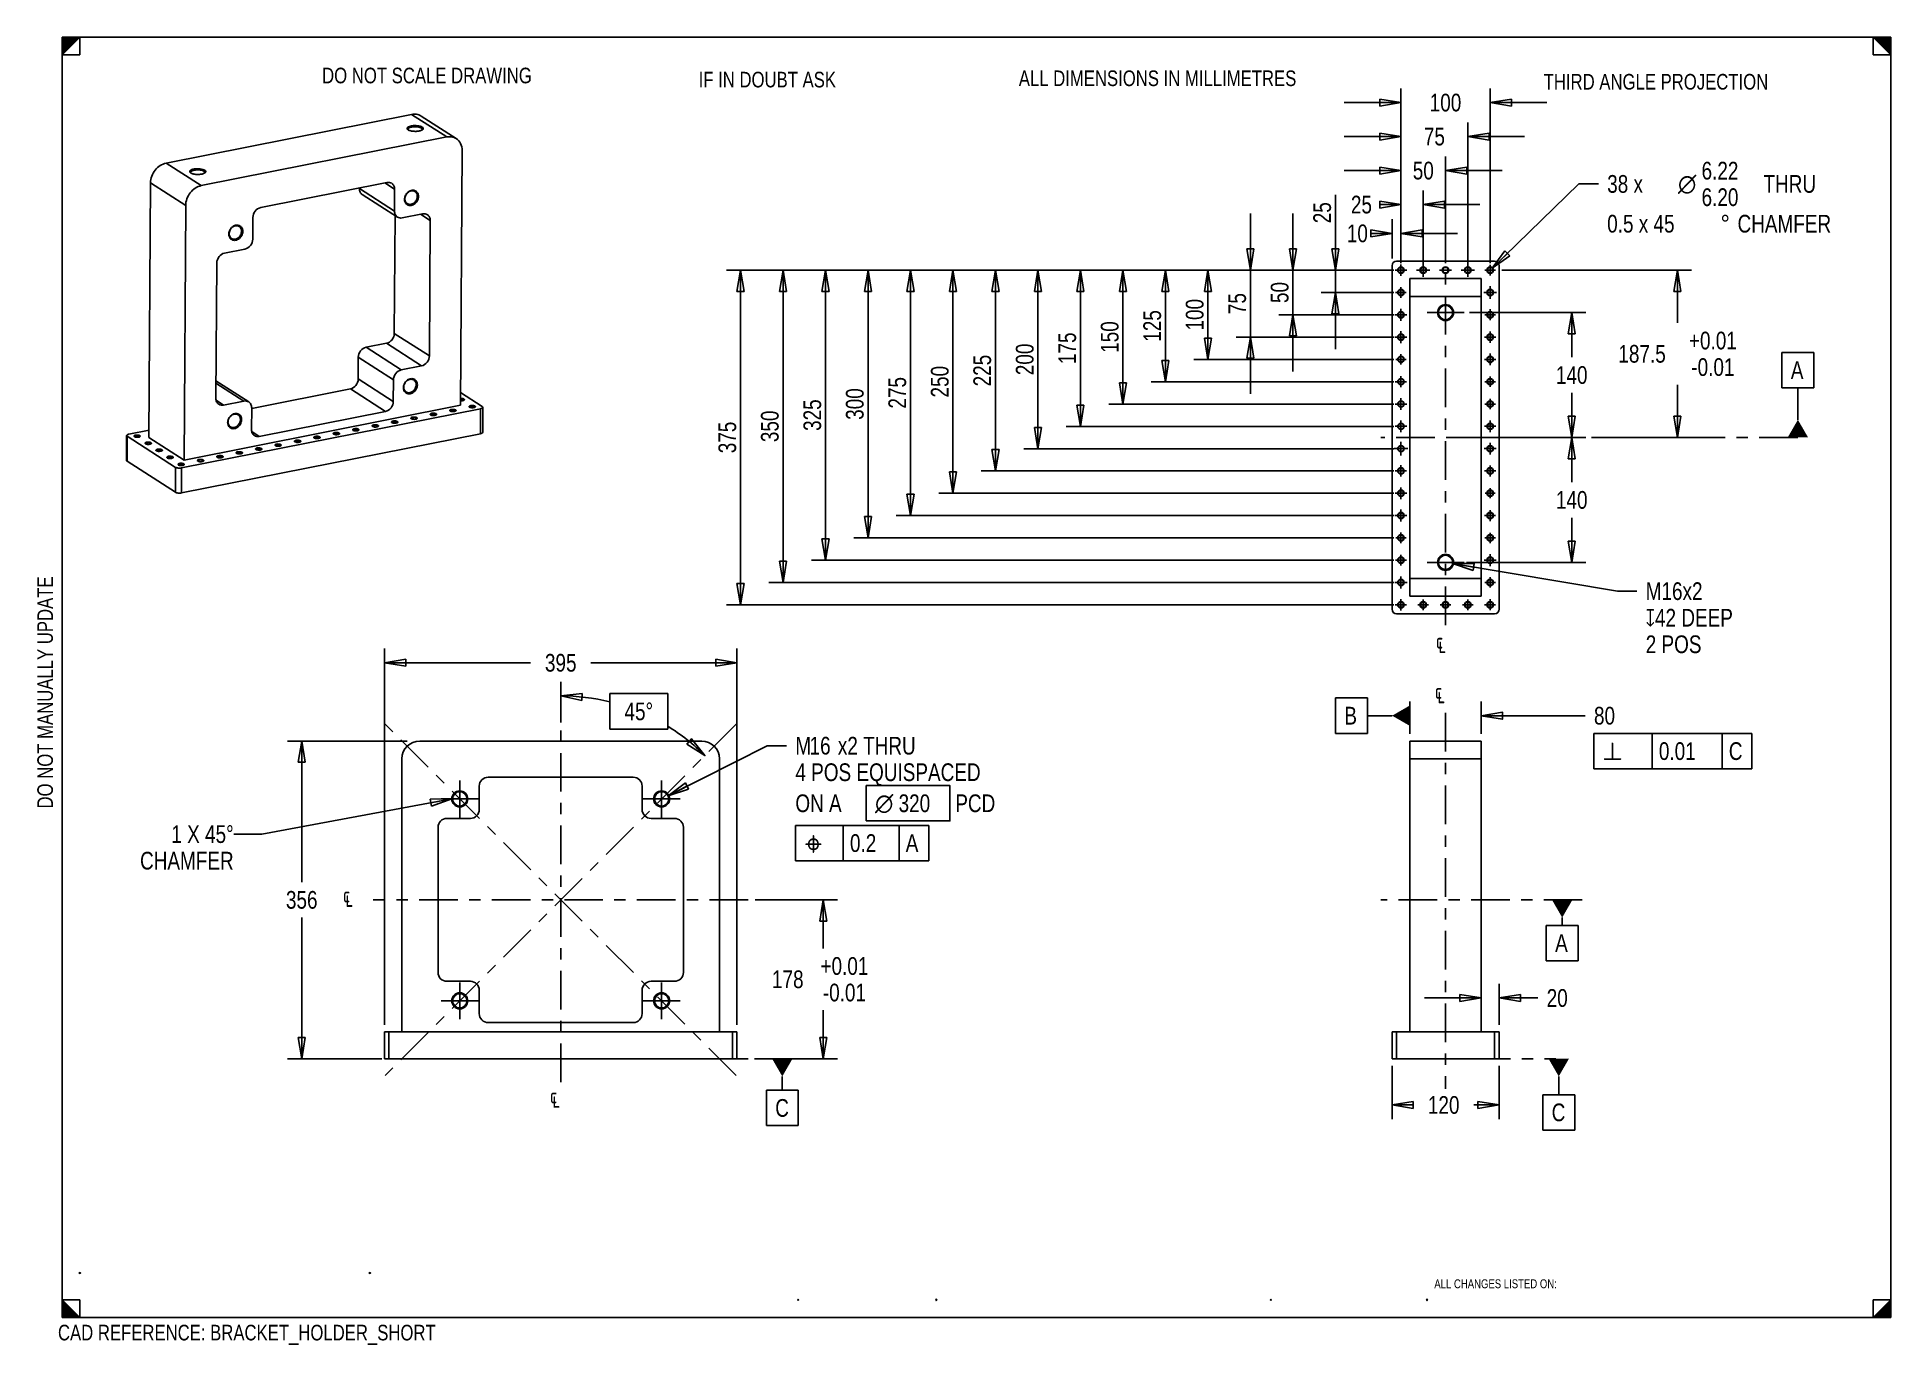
# Model space of a CAD drawing. Header units: inches. Extents: x 0.1 to 16.4, y 0 to 11.6.
import ezdxf
from ezdxf.enums import TextEntityAlignment as Align

# ---------------------------------------------------------------- set-up
doc = ezdxf.new("R2010")
doc.units = ezdxf.units.IN
doc.header["$LTSCALE"] = 0.909449
doc.header["$MEASUREMENT"] = 0
doc.linetypes.add('CENTER', pattern=[0.6, 0.375, -0.075, 0.075, -0.075])
doc.linetypes.add('DASHED', pattern=[0.2, 0.1, -0.1])
doc.layers.get('0').update_dxf_attribs({"linetype": 'CONTINUOUS'})
doc.layers.add('02___PRT_ALL_AXES', color=7, linetype='CONTINUOUS')
doc.styles.get("Standard").update_dxf_attribs({"font": 'txt', "width": 0.8})
doc.styles.add('TEXTSTYLE_1', font='gdt', dxfattribs={"width": 0.8})
doc.dimstyles.new('DIMSTYLE_1', dxfattribs={"dimtxt": 0.15625, "dimasz": 0.1875, "dimexe": 0.125, "dimexo": 0.0625, "dimgap": 0.078125, "dimtad": 0, "dimtih": 1, "dimtoh": 1, "dimlfac": 5, "dimzin": 4, "dimdsep": 46, "dimtxsty": 'STANDARD', "dimblk": 'CLOSED', "dimblk1": 'CLOSED', "dimblk2": 'CLOSED', "dimcen": 0.09, "dimadec": 0, "dimazin": 0, "dimtp": 0.01, "dimtm": 0.01, "dimtfac": 1, "dimtofl": 0, "dimtmove": 0, "dimatfit": 3, "dimldrblk": 'CLOSED', "dimfxl": 1, "dimtolj": 1, "dimtzin": 4, "dimarcsym": 0})
doc.dimstyles.new('DIMSTYLE_2', dxfattribs={"dimtxt": 0.15625, "dimasz": 0.1875, "dimexe": 0.125, "dimexo": 0.0625, "dimgap": 0.078125, "dimtad": 0, "dimtih": 1, "dimtoh": 1, "dimlfac": 5, "dimzin": 4, "dimdsep": 46, "dimtxsty": 'STANDARD', "dimblk": 'CLOSED', "dimblk1": 'CLOSED', "dimblk2": 'CLOSED', "dimcen": 0.09, "dimadec": 0, "dimazin": 0, "dimtol": 1, "dimtp": 0.01, "dimtm": 0.01, "dimtfac": 1, "dimtofl": 0, "dimtmove": 0, "dimatfit": 3, "dimldrblk": 'CLOSED', "dimfxl": 1, "dimtolj": 1, "dimtzin": 4, "dimarcsym": 0})
doc.dimstyles.new('DIMSTYLE_3', dxfattribs={"dimtxt": 0.15625, "dimasz": 0.1875, "dimexe": 0.125, "dimexo": 0.0625, "dimgap": 0.09, "dimtad": 0, "dimtih": 1, "dimtoh": 1, "dimlfac": 5, "dimzin": 4, "dimdsep": 46, "dimtxsty": 'STANDARD', "dimblk": 'CLOSED', "dimblk1": 'CLOSED', "dimblk2": 'CLOSED', "dimcen": 0.09, "dimadec": 0, "dimazin": 0, "dimtp": 0.01, "dimtm": 0.01, "dimtfac": 1, "dimtofl": 0, "dimtmove": 0, "dimatfit": 2, "dimldrblk": 'CLOSED', "dimfxl": 1, "dimtolj": 1, "dimtzin": 4, "dimarcsym": 0})
doc.dimstyles.new('DIMSTYLE_4', dxfattribs={"dimtxt": 0.15625, "dimasz": 0.1875, "dimexe": 0.125, "dimexo": 0.0625, "dimgap": 0.078125, "dimtad": 0, "dimtih": 1, "dimtoh": 1, "dimdec": 1, "dimlfac": 5, "dimzin": 4, "dimdsep": 46, "dimtxsty": 'STANDARD', "dimblk": 'CLOSED', "dimblk1": 'CLOSED', "dimblk2": 'CLOSED', "dimcen": 0.09, "dimadec": 0, "dimazin": 0, "dimtp": 0.5, "dimtm": 0.5, "dimtfac": 1, "dimtdec": 1, "dimtofl": 0, "dimtmove": 0, "dimatfit": 3, "dimldrblk": 'CLOSED', "dimfxl": 1, "dimtolj": 1, "dimtzin": 4, "dimarcsym": 0})
doc.dimstyles.new('DIMSTYLE_5', dxfattribs={"dimtxt": 0.15625, "dimasz": 0.1875, "dimexe": 0.125, "dimexo": 0.0625, "dimgap": 0.039062, "dimtad": 0, "dimtih": 1, "dimtoh": 1, "dimlfac": 5, "dimzin": 4, "dimdsep": 46, "dimtxsty": 'STANDARD', "dimblk": 'CLOSED', "dimblk1": 'CLOSED', "dimblk2": 'CLOSED', "dimcen": 0.09, "dimadec": 0, "dimazin": 0, "dimtp": 0.01, "dimtm": 0.01, "dimtfac": 1, "dimtofl": 0, "dimtmove": 0, "dimatfit": 3, "dimldrblk": 'CLOSED', "dimfxl": 1, "dimtolj": 1, "dimtzin": 4, "dimarcsym": 0})
doc.dimstyles.new('DIMSTYLE_6', dxfattribs={"dimtxt": 0.15625, "dimasz": 0.1875, "dimexe": 0.125, "dimexo": 0.0625, "dimgap": 0.09, "dimtad": 0, "dimtih": 1, "dimtoh": 1, "dimlfac": 5, "dimzin": 4, "dimdsep": 46, "dimtxsty": 'STANDARD', "dimblk": 'CLOSED', "dimblk1": 'CLOSED', "dimblk2": 'CLOSED', "dimcen": 0.09, "dimadec": 0, "dimazin": 0, "dimlim": 1, "dimtp": 0.02, "dimtfac": 1, "dimtofl": 0, "dimtmove": 0, "dimatfit": 2, "dimldrblk": 'CLOSED', "dimfxl": 1, "dimtolj": 1, "dimtzin": 4, "dimarcsym": 0})
doc.dimstyles.get("Standard").update_dxf_attribs({"dimtxt": 0.15625, "dimasz": 0.1875, "dimexe": 0.125, "dimexo": 0.0625, "dimgap": 0.09, "dimtad": 0, "dimtih": 1, "dimtoh": 1, "dimzin": 4, "dimdsep": 46, "dimtxsty": 'STANDARD', "dimblk": 'CLOSED', "dimblk1": 'CLOSED', "dimblk2": 'CLOSED', "dimcen": 0.09, "dimadec": 0, "dimazin": 0, "dimtol": 1, "dimtp": 0.01, "dimtm": 0.01, "dimtfac": 1, "dimtofl": 0, "dimtmove": 0, "dimatfit": 3, "dimldrblk": 'CLOSED', "dimfxl": 1, "dimtolj": 1, "dimtzin": 4, "dimarcsym": 0})

msp = doc.modelspace()

# ---------------------------------------------------------------- texts
at = {"color": 2, "linetype": 'CONTINUOUS', "style": 'TEXTSTYLE_1'}
for s, p in [('b', (13.8745, 5.1963)), ('j', (6.8262, 4.3849))]:
    msp.add_text(s, height=0.1562, dxfattribs=at).set_placement(p)
at = {"color": 2, "linetype": 'CONTINUOUS', "width": 0.8}
for s, height, p in [('0.01', 0.15625, (14.3693, 5.1963)), ('C', 0.1562, (14.9865, 5.1963)), ('0.2', 0.15625, (7.2298, 4.3849)), ('A', 0.1562, (7.722, 4.3849))]:
    msp.add_text(s, height=height, dxfattribs=at).set_placement(p)
at = {"color": 2, "linetype": 'CONTINUOUS', "line_spacing_factor": 0.9}
for s, insert, char_height, width, attachment_point in [('DO NOT SCALE DRAWING', (3.4964, 11.3047), 0.137795, 2.204724, 2), ('IF IN DOUBT ASK', (6.5004, 11.2686), 0.137795, 1.653543, 2), ('ALL DIMENSIONS IN MILLIMETRES', (9.9447, 11.2803), 0.137795, 3.19685, 2), ('THIRD ANGLE PROJECTION', (14.3434, 11.2496), 0.137795, 2.425197, 2), ('B', (11.5934, 5.6651), 0.1562, 0.125, 1), ('80', (13.7964, 5.6651), 0.15625, 0.25, 1), ('1 X 45\\Fgdt;{\\Fgdt;~}\\Ftxt; \\PCHAMFER', (1.7904, 4.6202), 0.15625, 0.979167, 3), ('C', (6.5701, 2.2039), 0.1562, 0.125, 1), ('C', (13.423, 2.1646), 0.1562, 0.125, 1), ('ALL CHANGES LISTED ON:', (12.3873, 0.6137), 0.07874, 1.385827, 1), ('CAD REFERENCE: BRACKET_HOLDER_SHORT', (1.9065, 0.2123), 0.137795, 3.858268, 2)]:
    msp.add_mtext(s, dxfattribs=dict(at, insert=insert, char_height=char_height, width=width, attachment_point=attachment_point))
at = {"color": 2, "linetype": 'CONTINUOUS', "insert": (0.0573, 5.7918), "char_height": 0.137795, "width": 2.425197, "attachment_point": 2, "rotation": 90, "line_spacing_factor": 0.9}
msp.add_mtext('DO NOT MANUALLY UPDATE', dxfattribs=at)
at = {"color": 2, "linetype": 'CONTINUOUS', "char_height": 0.15625, "width": 0.247396, "attachment_point": 1, "line_spacing_factor": 0.9, "style": 'TEXTSTYLE_1'}
for insert in [(12.4006, 6.3118), (12.3915, 5.8685), (2.7547, 4.0716), (4.5815, 2.2989)]:
    msp.add_mtext('{\\Fgdt;q}', dxfattribs=dict(at, insert=insert))
at = {"layer": '02___PRT_ALL_AXES', "color": 2, "linetype": 'CONTINUOUS', "char_height": 0.1562, "width": 0.125, "attachment_point": 1, "line_spacing_factor": 0.9}
for insert in [(15.5338, 8.7141), (13.4536, 3.6588)]:
    msp.add_mtext('A', dxfattribs=dict(at, insert=insert))

# ---------------------------------------------------------------- blocks, each defined once
blk = doc.blocks.new('_CLOSED')
at = {"color": 0, "linetype": 'BYBLOCK'}
for p, q in [((0, 0), (-1, 0.167)), ((-1, 0.167), (-1, -0.167)), ((-1, -0.167), (0, 0)), ((-1, 0), (0, 0))]:
    blk.add_line(p, q, dxfattribs=at)
blk = doc.blocks.new('*D0')
at = {"color": 2, "linetype": 'CONTINUOUS'}
for p, q in [((12.801, 3.111), (12.801, 2.971)), ((12.959, 3.221), (12.959, 2.858)), ((12.801, 3.096), (12.301, 3.096)), ((12.959, 3.096), (13.301, 3.096))]:
    blk.add_line(p, q, dxfattribs=at)
at = {"color": 2, "linetype": 'CONTINUOUS', "xscale": 0.1875, "yscale": 0.1875, "zscale": 0.1875}
blk.add_blockref('_CLOSED', (12.801, 3.096), dxfattribs=at)
at = {"color": 2, "linetype": 'CONTINUOUS', "xscale": 0.1875, "yscale": 0.1875, "zscale": 0.1875, "rotation": 180}
blk.add_blockref('_CLOSED', (12.959, 3.096), dxfattribs=at)
at = {"color": 2, "linetype": 'CONTINUOUS', "insert": (13.379, 3.174), "char_height": 0.1562, "width": 0.25, "attachment_point": 1, "line_spacing_factor": 0.9}
blk.add_mtext('20', dxfattribs=at)
blk = doc.blocks.new('*D1')
at = {"color": 2, "linetype": 'CONTINUOUS'}
for p, q in [((6.394, 3.962), (7.119, 3.962)), ((6.994, 3.962), (6.994, 3.534)), ((6.994, 2.56), (6.994, 2.988)), ((6.387, 2.56), (7.119, 2.56))]:
    blk.add_line(p, q, dxfattribs=at)
at = {"color": 2, "linetype": 'CONTINUOUS', "xscale": 0.1875, "yscale": 0.1875, "zscale": 0.1875}
for p, rotation in [((6.994, 3.962), 90), ((6.994, 2.56), 270)]:
    blk.add_blockref('_CLOSED', p, dxfattribs=dict(at, rotation=rotation))
at = {"color": 2, "linetype": 'CONTINUOUS', "width": 0.8}
for s, p in [('+0.01', (7.181, 3.3)), ('178', (6.681, 3.183)), ('-0.01', (7.181, 3.066))]:
    blk.add_text(s, height=0.1562, dxfattribs=at).set_placement(p, align=Align.CENTER)
blk = doc.blocks.new('*D2')
at = {"color": 2, "linetype": 'CONTINUOUS'}
for p, q in [((5.624, 4.881), (6.498, 5.322)), ((6.498, 5.322), (6.67, 5.322))]:
    blk.add_line(p, q, dxfattribs=at)
at = {"color": 2, "linetype": 'CONTINUOUS', "xscale": 0.1875, "yscale": 0.1875, "zscale": 0.1875, "rotation": 206.7880639084}
blk.add_blockref('_CLOSED', (5.624, 4.881), dxfattribs=at)
at = {"color": 2, "linetype": 'CONTINUOUS', "width": 0.8}
for s, height, p in [('M', 0.156, (6.748, 5.244)), ('16', 0.1562, (6.873, 5.244)), ('x2 THRU', 0.1562, (7.123, 5.244)), ('4 POS EQUISPACED', 0.15625, (6.748, 5.01)), ('ON A ', 0.1562, (6.748, 4.736)), ('320', 0.1562, (7.659, 4.736)), (' PCD', 0.1562, (8.113, 4.736))]:
    blk.add_text(s, height=height, dxfattribs=at).set_placement(p)
at = {"color": 2, "linetype": 'CONTINUOUS', "style": 'TEXTSTYLE_1'}
blk.add_text('n', height=0.156, dxfattribs=at).set_placement((7.451, 4.736))
blk = doc.blocks.new('*D3')
at = {"color": 2, "linetype": 'CONTINUOUS'}
blk.add_line((4.677, 5.526), (4.677, 5.887), dxfattribs=at)
for points in [[(4.866, 5.784), (4.677, 5.762), (4.862, 5.721), (4.866, 5.784)], [(5.79, 5.337), (5.95, 5.235), (5.832, 5.384), (5.79, 5.337)]]:
    blk.add_lwpolyline(points, dxfattribs=at)
for start, end in [(76.058, 90), (45, 58.3703)]:
    blk.add_arc((4.677, 3.962), 1.8, start, end, dxfattribs=at)
at = {"color": 2, "linetype": 'CONTINUOUS', "insert": (5.366, 5.703), "char_height": 0.15625, "width": 0.35417, "attachment_point": 2, "line_spacing_factor": 0.9}
blk.add_mtext('45\\Fgdt;{\\Fgdt;~}', dxfattribs=at)
blk = doc.blocks.new('*D4')
at = {"color": 2, "linetype": 'CONTINUOUS'}
for p, q in [((12.983, 9.518), (14.658, 9.518)), ((14.533, 9.518), (14.533, 9.053)), ((14.533, 8.042), (14.533, 8.507)), ((13.863, 8.042), (14.658, 8.042))]:
    blk.add_line(p, q, dxfattribs=at)
at = {"color": 2, "linetype": 'CONTINUOUS', "xscale": 0.1875, "yscale": 0.1875, "zscale": 0.1875}
for p, rotation in [((14.533, 9.518), 90), ((14.533, 8.042), 270)]:
    blk.add_blockref('_CLOSED', p, dxfattribs=dict(at, rotation=rotation))
at = {"color": 2, "linetype": 'CONTINUOUS', "width": 0.8}
for s, p in [('187.5', (14.221, 8.702)), ('+0.01', (14.846, 8.819)), ('-0.01', (14.846, 8.585))]:
    blk.add_text(s, height=0.1562, dxfattribs=at).set_placement(p, align=Align.CENTER)
blk = doc.blocks.new('*D5')
at = {"color": 2, "linetype": 'CONTINUOUS'}
for p, q in [((11.514, 9.518), (11.514, 10.182)), ((11.514, 10.182), (11.514, 9.42)), ((12.03, 9.518), (11.389, 9.518)), ((11.514, 8.821), (11.514, 9.42)), ((12.03, 9.321), (11.389, 9.321)), ((11.514, 9.321), (11.514, 8.821))]:
    blk.add_line(p, q, dxfattribs=at)
at = {"color": 2, "linetype": 'CONTINUOUS', "xscale": 0.1875, "yscale": 0.1875, "zscale": 0.1875}
for p, rotation in [((11.514, 9.518), 270), ((11.514, 9.321), 90)]:
    blk.add_blockref('_CLOSED', p, dxfattribs=dict(at, rotation=rotation))
at = {"color": 2, "linetype": 'CONTINUOUS', "insert": (11.319, 9.932), "char_height": 0.1562, "width": 0.25, "attachment_point": 1, "rotation": 90, "line_spacing_factor": 0.9}
blk.add_mtext('25', dxfattribs=at)
blk = doc.blocks.new('*D6')
at = {"color": 2, "linetype": 'CONTINUOUS'}
for p, q in [((11.139, 9.518), (11.139, 10.018)), ((11.139, 10.018), (11.139, 9.321)), ((12.03, 9.518), (11.014, 9.518)), ((11.139, 8.625), (11.139, 9.321)), ((12.03, 9.125), (11.014, 9.125)), ((11.139, 9.125), (11.139, 8.625))]:
    blk.add_line(p, q, dxfattribs=at)
at = {"color": 2, "linetype": 'CONTINUOUS', "xscale": 0.1875, "yscale": 0.1875, "zscale": 0.1875}
for p, rotation in [((11.139, 9.518), 270), ((11.139, 9.125), 90)]:
    blk.add_blockref('_CLOSED', p, dxfattribs=dict(at, rotation=rotation))
at = {"color": 2, "linetype": 'CONTINUOUS', "insert": (10.944, 9.321), "char_height": 0.1562, "width": 0.25, "attachment_point": 2, "rotation": 90, "line_spacing_factor": 0.9}
blk.add_mtext('50', dxfattribs=at)
blk = doc.blocks.new('*D7')
at = {"color": 2, "linetype": 'CONTINUOUS'}
for p, q in [((10.764, 9.518), (10.764, 10.018)), ((10.764, 10.018), (10.764, 9.223)), ((12.03, 9.518), (10.639, 9.518)), ((10.764, 8.428), (10.764, 9.223)), ((12.03, 8.928), (10.639, 8.928)), ((10.764, 8.928), (10.764, 8.428))]:
    blk.add_line(p, q, dxfattribs=at)
at = {"color": 2, "linetype": 'CONTINUOUS', "xscale": 0.1875, "yscale": 0.1875, "zscale": 0.1875}
for p, rotation in [((10.764, 9.518), 270), ((10.764, 8.928), 90)]:
    blk.add_blockref('_CLOSED', p, dxfattribs=dict(at, rotation=rotation))
at = {"color": 2, "linetype": 'CONTINUOUS', "insert": (10.569, 9.223), "char_height": 0.1562, "width": 0.25, "attachment_point": 2, "rotation": 90, "line_spacing_factor": 0.9}
blk.add_mtext('75', dxfattribs=at)
blk = doc.blocks.new('*D8')
at = {"color": 2, "linetype": 'CONTINUOUS'}
for p, q in [((12.03, 9.518), (10.264, 9.518)), ((10.389, 9.518), (10.389, 9.125)), ((10.389, 8.731), (10.389, 9.125)), ((12.03, 8.731), (10.264, 8.731))]:
    blk.add_line(p, q, dxfattribs=at)
at = {"color": 2, "linetype": 'CONTINUOUS', "xscale": 0.1875, "yscale": 0.1875, "zscale": 0.1875}
for p, rotation in [((10.389, 9.518), 90), ((10.389, 8.731), 270)]:
    blk.add_blockref('_CLOSED', p, dxfattribs=dict(at, rotation=rotation))
at = {"color": 2, "linetype": 'CONTINUOUS', "insert": (10.194, 9.125), "char_height": 0.1562, "width": 0.375, "attachment_point": 2, "rotation": 90, "line_spacing_factor": 0.9}
blk.add_mtext('100', dxfattribs=at)
blk = doc.blocks.new('*D9')
at = {"color": 2, "linetype": 'CONTINUOUS'}
for p, q in [((12.03, 9.518), (9.889, 9.518)), ((10.014, 9.518), (10.014, 9.026)), ((10.014, 8.534), (10.014, 9.026)), ((12.03, 8.534), (9.889, 8.534))]:
    blk.add_line(p, q, dxfattribs=at)
at = {"color": 2, "linetype": 'CONTINUOUS', "xscale": 0.1875, "yscale": 0.1875, "zscale": 0.1875}
for p, rotation in [((10.014, 9.518), 90), ((10.014, 8.534), 270)]:
    blk.add_blockref('_CLOSED', p, dxfattribs=dict(at, rotation=rotation))
at = {"color": 2, "linetype": 'CONTINUOUS', "insert": (9.819, 9.026), "char_height": 0.1562, "width": 0.375, "attachment_point": 2, "rotation": 90, "line_spacing_factor": 0.9}
blk.add_mtext('125', dxfattribs=at)
blk = doc.blocks.new('*D10')
at = {"color": 2, "linetype": 'CONTINUOUS'}
for p, q in [((12.03, 9.518), (9.514, 9.518)), ((9.639, 9.518), (9.639, 8.928)), ((9.639, 8.337), (9.639, 8.928)), ((12.03, 8.337), (9.514, 8.337))]:
    blk.add_line(p, q, dxfattribs=at)
at = {"color": 2, "linetype": 'CONTINUOUS', "xscale": 0.1875, "yscale": 0.1875, "zscale": 0.1875}
for p, rotation in [((9.639, 9.518), 90), ((9.639, 8.337), 270)]:
    blk.add_blockref('_CLOSED', p, dxfattribs=dict(at, rotation=rotation))
at = {"color": 2, "linetype": 'CONTINUOUS', "insert": (9.444, 8.928), "char_height": 0.1562, "width": 0.375, "attachment_point": 2, "rotation": 90, "line_spacing_factor": 0.9}
blk.add_mtext('150', dxfattribs=at)
blk = doc.blocks.new('*D11')
at = {"color": 2, "linetype": 'CONTINUOUS'}
for p, q in [((12.03, 9.518), (9.139, 9.518)), ((9.264, 9.518), (9.264, 8.829)), ((9.264, 8.14), (9.264, 8.829)), ((12.03, 8.14), (9.139, 8.14))]:
    blk.add_line(p, q, dxfattribs=at)
at = {"color": 2, "linetype": 'CONTINUOUS', "xscale": 0.1875, "yscale": 0.1875, "zscale": 0.1875}
for p, rotation in [((9.264, 9.518), 90), ((9.264, 8.14), 270)]:
    blk.add_blockref('_CLOSED', p, dxfattribs=dict(at, rotation=rotation))
at = {"color": 2, "linetype": 'CONTINUOUS', "insert": (9.069, 8.829), "char_height": 0.1562, "width": 0.375, "attachment_point": 2, "rotation": 90, "line_spacing_factor": 0.9}
blk.add_mtext('175', dxfattribs=at)
blk = doc.blocks.new('*D12')
at = {"color": 2, "linetype": 'CONTINUOUS'}
for p, q in [((12.03, 9.518), (8.764, 9.518)), ((8.889, 9.518), (8.889, 8.731)), ((8.889, 7.943), (8.889, 8.731)), ((12.03, 7.943), (8.764, 7.943))]:
    blk.add_line(p, q, dxfattribs=at)
at = {"color": 2, "linetype": 'CONTINUOUS', "xscale": 0.1875, "yscale": 0.1875, "zscale": 0.1875}
for p, rotation in [((8.889, 9.518), 90), ((8.889, 7.943), 270)]:
    blk.add_blockref('_CLOSED', p, dxfattribs=dict(at, rotation=rotation))
at = {"color": 2, "linetype": 'CONTINUOUS', "insert": (8.694, 8.731), "char_height": 0.1562, "width": 0.375, "attachment_point": 2, "rotation": 90, "line_spacing_factor": 0.9}
blk.add_mtext('200', dxfattribs=at)
blk = doc.blocks.new('*D13')
at = {"color": 2, "linetype": 'CONTINUOUS'}
for p, q in [((12.03, 9.518), (8.389, 9.518)), ((8.514, 9.518), (8.514, 8.632)), ((8.514, 7.747), (8.514, 8.632)), ((12.03, 7.747), (8.389, 7.747))]:
    blk.add_line(p, q, dxfattribs=at)
at = {"color": 2, "linetype": 'CONTINUOUS', "xscale": 0.1875, "yscale": 0.1875, "zscale": 0.1875}
for p, rotation in [((8.514, 9.518), 90), ((8.514, 7.747), 270)]:
    blk.add_blockref('_CLOSED', p, dxfattribs=dict(at, rotation=rotation))
at = {"color": 2, "linetype": 'CONTINUOUS', "insert": (8.319, 8.632), "char_height": 0.1562, "width": 0.375, "attachment_point": 2, "rotation": 90, "line_spacing_factor": 0.9}
blk.add_mtext('225', dxfattribs=at)
blk = doc.blocks.new('*D14')
at = {"color": 2, "linetype": 'CONTINUOUS'}
for p, q in [((12.03, 9.518), (8.014, 9.518)), ((8.139, 9.518), (8.139, 8.534)), ((8.139, 7.55), (8.139, 8.534)), ((12.03, 7.55), (8.014, 7.55))]:
    blk.add_line(p, q, dxfattribs=at)
at = {"color": 2, "linetype": 'CONTINUOUS', "xscale": 0.1875, "yscale": 0.1875, "zscale": 0.1875}
for p, rotation in [((8.139, 9.518), 90), ((8.139, 7.55), 270)]:
    blk.add_blockref('_CLOSED', p, dxfattribs=dict(at, rotation=rotation))
at = {"color": 2, "linetype": 'CONTINUOUS', "insert": (7.944, 8.534), "char_height": 0.1562, "width": 0.375, "attachment_point": 2, "rotation": 90, "line_spacing_factor": 0.9}
blk.add_mtext('250', dxfattribs=at)
blk = doc.blocks.new('*D15')
at = {"color": 2, "linetype": 'CONTINUOUS'}
for p, q in [((12.03, 9.518), (7.639, 9.518)), ((7.764, 9.518), (7.764, 8.436)), ((7.764, 7.353), (7.764, 8.436)), ((12.03, 7.353), (7.639, 7.353))]:
    blk.add_line(p, q, dxfattribs=at)
at = {"color": 2, "linetype": 'CONTINUOUS', "xscale": 0.1875, "yscale": 0.1875, "zscale": 0.1875}
for p, rotation in [((7.764, 9.518), 90), ((7.764, 7.353), 270)]:
    blk.add_blockref('_CLOSED', p, dxfattribs=dict(at, rotation=rotation))
at = {"color": 2, "linetype": 'CONTINUOUS', "insert": (7.569, 8.436), "char_height": 0.1562, "width": 0.375, "attachment_point": 2, "rotation": 90, "line_spacing_factor": 0.9}
blk.add_mtext('275', dxfattribs=at)
blk = doc.blocks.new('*D16')
at = {"color": 2, "linetype": 'CONTINUOUS'}
for p, q in [((12.03, 9.518), (7.264, 9.518)), ((7.389, 9.518), (7.389, 8.337)), ((7.389, 7.156), (7.389, 8.337)), ((12.03, 7.156), (7.264, 7.156))]:
    blk.add_line(p, q, dxfattribs=at)
at = {"color": 2, "linetype": 'CONTINUOUS', "xscale": 0.1875, "yscale": 0.1875, "zscale": 0.1875}
for p, rotation in [((7.389, 9.518), 90), ((7.389, 7.156), 270)]:
    blk.add_blockref('_CLOSED', p, dxfattribs=dict(at, rotation=rotation))
at = {"color": 2, "linetype": 'CONTINUOUS', "insert": (7.194, 8.337), "char_height": 0.1562, "width": 0.375, "attachment_point": 2, "rotation": 90, "line_spacing_factor": 0.9}
blk.add_mtext('300', dxfattribs=at)
blk = doc.blocks.new('*D17')
at = {"color": 2, "linetype": 'CONTINUOUS'}
for p, q in [((12.03, 9.518), (6.889, 9.518)), ((7.014, 9.518), (7.014, 8.239)), ((7.014, 6.959), (7.014, 8.239)), ((12.03, 6.959), (6.889, 6.959))]:
    blk.add_line(p, q, dxfattribs=at)
at = {"color": 2, "linetype": 'CONTINUOUS', "xscale": 0.1875, "yscale": 0.1875, "zscale": 0.1875}
for p, rotation in [((7.014, 9.518), 90), ((7.014, 6.959), 270)]:
    blk.add_blockref('_CLOSED', p, dxfattribs=dict(at, rotation=rotation))
at = {"color": 2, "linetype": 'CONTINUOUS', "insert": (6.819, 8.239), "char_height": 0.1562, "width": 0.375, "attachment_point": 2, "rotation": 90, "line_spacing_factor": 0.9}
blk.add_mtext('325', dxfattribs=at)
blk = doc.blocks.new('*D18')
at = {"color": 2, "linetype": 'CONTINUOUS'}
for p, q in [((12.03, 9.518), (6.514, 9.518)), ((6.639, 9.518), (6.639, 8.14)), ((6.639, 6.762), (6.639, 8.14)), ((12.03, 6.762), (6.514, 6.762))]:
    blk.add_line(p, q, dxfattribs=at)
at = {"color": 2, "linetype": 'CONTINUOUS', "xscale": 0.1875, "yscale": 0.1875, "zscale": 0.1875}
for p, rotation in [((6.639, 9.518), 90), ((6.639, 6.762), 270)]:
    blk.add_blockref('_CLOSED', p, dxfattribs=dict(at, rotation=rotation))
at = {"color": 2, "linetype": 'CONTINUOUS', "insert": (6.444, 8.14), "char_height": 0.1562, "width": 0.375, "attachment_point": 2, "rotation": 90, "line_spacing_factor": 0.9}
blk.add_mtext('350', dxfattribs=at)
blk = doc.blocks.new('*D19')
at = {"color": 2, "linetype": 'CONTINUOUS'}
for p, q in [((12.03, 9.518), (6.139, 9.518)), ((6.264, 9.518), (6.264, 8.042)), ((6.264, 6.565), (6.264, 8.042)), ((12.03, 6.565), (6.139, 6.565))]:
    blk.add_line(p, q, dxfattribs=at)
at = {"color": 2, "linetype": 'CONTINUOUS', "xscale": 0.1875, "yscale": 0.1875, "zscale": 0.1875}
for p, rotation in [((6.264, 9.518), 90), ((6.264, 6.565), 270)]:
    blk.add_blockref('_CLOSED', p, dxfattribs=dict(at, rotation=rotation))
at = {"color": 2, "linetype": 'CONTINUOUS', "insert": (6.069, 8.042), "char_height": 0.1562, "width": 0.375, "attachment_point": 2, "rotation": 90, "line_spacing_factor": 0.9}
blk.add_mtext('375', dxfattribs=at)
blk = doc.blocks.new('*D20')
at = {"color": 2, "linetype": 'CONTINUOUS'}
for p, q in [((12.093, 9.581), (12.093, 10.222)), ((12.29, 9.581), (12.29, 10.222)), ((12.093, 10.097), (11.915, 10.097)), ((12.29, 10.097), (12.79, 10.097))]:
    blk.add_line(p, q, dxfattribs=at)
at = {"color": 2, "linetype": 'CONTINUOUS', "xscale": 0.1875, "yscale": 0.1875, "zscale": 0.1875}
blk.add_blockref('_CLOSED', (12.093, 10.097), dxfattribs=at)
at = {"color": 2, "linetype": 'CONTINUOUS', "xscale": 0.1875, "yscale": 0.1875, "zscale": 0.1875, "rotation": 180}
blk.add_blockref('_CLOSED', (12.29, 10.097), dxfattribs=at)
at = {"color": 2, "linetype": 'CONTINUOUS', "insert": (11.837, 10.175), "char_height": 0.1562, "width": 0.25, "attachment_point": 3, "line_spacing_factor": 0.9}
blk.add_mtext('25', dxfattribs=at)
blk = doc.blocks.new('*D21')
at = {"color": 2, "linetype": 'CONTINUOUS'}
for p, q in [((12.093, 9.581), (12.093, 10.522)), ((12.486, 9.581), (12.486, 10.522)), ((12.093, 10.397), (11.593, 10.397)), ((12.486, 10.397), (12.986, 10.397))]:
    blk.add_line(p, q, dxfattribs=at)
at = {"color": 2, "linetype": 'CONTINUOUS', "xscale": 0.1875, "yscale": 0.1875, "zscale": 0.1875}
blk.add_blockref('_CLOSED', (12.093, 10.397), dxfattribs=at)
at = {"color": 2, "linetype": 'CONTINUOUS', "xscale": 0.1875, "yscale": 0.1875, "zscale": 0.1875, "rotation": 180}
blk.add_blockref('_CLOSED', (12.486, 10.397), dxfattribs=at)
at = {"color": 2, "linetype": 'CONTINUOUS', "insert": (12.29, 10.475), "char_height": 0.1562, "width": 0.25, "attachment_point": 2, "line_spacing_factor": 0.9}
blk.add_mtext('50', dxfattribs=at)
blk = doc.blocks.new('*D22')
at = {"color": 2, "linetype": 'CONTINUOUS'}
for p, q in [((12.093, 9.581), (12.093, 10.822)), ((12.683, 9.581), (12.683, 10.822)), ((12.093, 10.697), (11.593, 10.697)), ((12.683, 10.697), (13.183, 10.697))]:
    blk.add_line(p, q, dxfattribs=at)
at = {"color": 2, "linetype": 'CONTINUOUS', "xscale": 0.1875, "yscale": 0.1875, "zscale": 0.1875}
blk.add_blockref('_CLOSED', (12.093, 10.697), dxfattribs=at)
at = {"color": 2, "linetype": 'CONTINUOUS', "xscale": 0.1875, "yscale": 0.1875, "zscale": 0.1875, "rotation": 180}
blk.add_blockref('_CLOSED', (12.683, 10.697), dxfattribs=at)
at = {"color": 2, "linetype": 'CONTINUOUS', "insert": (12.388, 10.775), "char_height": 0.1562, "width": 0.25, "attachment_point": 2, "line_spacing_factor": 0.9}
blk.add_mtext('75', dxfattribs=at)
blk = doc.blocks.new('*D23')
at = {"color": 2, "linetype": 'CONTINUOUS'}
for p, q in [((12.093, 10.997), (11.593, 10.997)), ((12.093, 9.581), (12.093, 11.122)), ((12.88, 9.581), (12.88, 11.122)), ((12.88, 10.997), (13.38, 10.997))]:
    blk.add_line(p, q, dxfattribs=at)
at = {"color": 2, "linetype": 'CONTINUOUS', "xscale": 0.1875, "yscale": 0.1875, "zscale": 0.1875}
blk.add_blockref('_CLOSED', (12.093, 10.997), dxfattribs=at)
at = {"color": 2, "linetype": 'CONTINUOUS', "xscale": 0.1875, "yscale": 0.1875, "zscale": 0.1875, "rotation": 180}
blk.add_blockref('_CLOSED', (12.88, 10.997), dxfattribs=at)
at = {"color": 2, "linetype": 'CONTINUOUS', "insert": (12.486, 11.075), "char_height": 0.1562, "width": 0.375, "attachment_point": 2, "line_spacing_factor": 0.9}
blk.add_mtext('100', dxfattribs=at)
blk = doc.blocks.new('*D24')
at = {"color": 2, "linetype": 'CONTINUOUS'}
for p, q in [((3.322, 5.363), (2.266, 5.363)), ((2.391, 5.363), (2.391, 4.118)), ((2.391, 2.56), (2.391, 3.806)), ((3.099, 2.56), (2.266, 2.56))]:
    blk.add_line(p, q, dxfattribs=at)
at = {"color": 2, "linetype": 'CONTINUOUS', "xscale": 0.1875, "yscale": 0.1875, "zscale": 0.1875}
for p, rotation in [((2.391, 5.363), 90), ((2.391, 2.56), 270)]:
    blk.add_blockref('_CLOSED', p, dxfattribs=dict(at, rotation=rotation))
at = {"color": 2, "linetype": 'CONTINUOUS', "insert": (2.391, 4.04), "char_height": 0.1562, "width": 0.375, "attachment_point": 2, "line_spacing_factor": 0.9}
blk.add_mtext('356', dxfattribs=at)
blk = doc.blocks.new('*D25')
at = {"color": 2, "linetype": 'CONTINUOUS'}
for p, q in [((3.122, 2.859), (3.122, 6.179)), ((6.232, 2.859), (6.232, 6.179)), ((3.122, 6.054), (4.411, 6.054)), ((6.232, 6.054), (4.942, 6.054))]:
    blk.add_line(p, q, dxfattribs=at)
at = {"color": 2, "linetype": 'CONTINUOUS', "xscale": 0.1875, "yscale": 0.1875, "zscale": 0.1875, "rotation": 180}
blk.add_blockref('_CLOSED', (3.122, 6.054), dxfattribs=at)
at = {"color": 2, "linetype": 'CONTINUOUS', "xscale": 0.1875, "yscale": 0.1875, "zscale": 0.1875}
blk.add_blockref('_CLOSED', (6.232, 6.054), dxfattribs=at)
at = {"color": 2, "linetype": 'CONTINUOUS', "insert": (4.677, 6.132), "char_height": 0.1562, "width": 0.375, "attachment_point": 2, "line_spacing_factor": 0.9}
blk.add_mtext('395', dxfattribs=at)
blk = doc.blocks.new('*D26')
at = {"color": 2, "linetype": 'CONTINUOUS'}
for p, q in [((12.898, 9.535), (13.663, 10.279)), ((13.663, 10.279), (13.835, 10.279))]:
    blk.add_line(p, q, dxfattribs=at)
at = {"color": 2, "linetype": 'CONTINUOUS', "xscale": 0.1875, "yscale": 0.1875, "zscale": 0.1875, "rotation": 224.1871013314}
blk.add_blockref('_CLOSED', (12.898, 9.535), dxfattribs=at)
at = {"color": 2, "linetype": 'CONTINUOUS', "width": 0.8}
for s, p in [('6.22', (14.746, 10.318)), ('38 x ', (13.913, 10.201)), (' THRU', (15.246, 10.201)), ('6.20', (14.746, 10.084)), ('0.5 x 45', (13.913, 9.85)), (' CHAMFER', (15.017, 9.85))]:
    blk.add_text(s, height=0.1562, dxfattribs=at).set_placement(p)
at = {"color": 2, "linetype": 'CONTINUOUS', "style": 'TEXTSTYLE_1'}
for s, p in [('n', (14.538, 10.201)), ('~', (14.913, 9.85))]:
    blk.add_text(s, height=0.156, dxfattribs=at).set_placement(p)
blk = doc.blocks.new('*D27')
at = {"color": 2, "linetype": 'CONTINUOUS'}
for p, q in [((12.014, 9.843), (11.88, 9.843)), ((12.014, 9.62), (12.014, 9.968)), ((12.093, 9.643), (12.093, 9.968)), ((12.093, 9.843), (12.593, 9.843))]:
    blk.add_line(p, q, dxfattribs=at)
at = {"color": 2, "linetype": 'CONTINUOUS', "xscale": 0.1875, "yscale": 0.1875, "zscale": 0.1875}
blk.add_blockref('_CLOSED', (12.014, 9.843), dxfattribs=at)
at = {"color": 2, "linetype": 'CONTINUOUS', "xscale": 0.1875, "yscale": 0.1875, "zscale": 0.1875, "rotation": 180}
blk.add_blockref('_CLOSED', (12.093, 9.843), dxfattribs=at)
at = {"color": 2, "linetype": 'CONTINUOUS', "insert": (11.801, 9.921), "char_height": 0.1562, "width": 0.25, "attachment_point": 3, "line_spacing_factor": 0.9}
blk.add_mtext('10', dxfattribs=at)
blk = doc.blocks.new('*D28')
at = {"color": 2, "linetype": 'CONTINUOUS'}
for p, q in [((12.014, 2.498), (12.014, 2.027)), ((12.959, 2.498), (12.959, 2.027)), ((12.014, 2.152), (12.204, 2.152)), ((12.959, 2.152), (12.735, 2.152))]:
    blk.add_line(p, q, dxfattribs=at)
at = {"color": 2, "linetype": 'CONTINUOUS', "xscale": 0.1875, "yscale": 0.1875, "zscale": 0.1875, "rotation": 180}
blk.add_blockref('_CLOSED', (12.014, 2.152), dxfattribs=at)
at = {"color": 2, "linetype": 'CONTINUOUS', "xscale": 0.1875, "yscale": 0.1875, "zscale": 0.1875}
blk.add_blockref('_CLOSED', (12.959, 2.152), dxfattribs=at)
at = {"color": 2, "linetype": 'CONTINUOUS', "insert": (12.47, 2.23), "char_height": 0.1562, "width": 0.375, "attachment_point": 2, "line_spacing_factor": 0.9}
blk.add_mtext('120', dxfattribs=at)
blk = doc.blocks.new('*D29')
at = {"color": 2, "linetype": 'CONTINUOUS'}
for p, q in [((12.698, 9.144), (13.725, 9.144)), ((13.6, 9.144), (13.6, 8.749)), ((13.6, 8.042), (13.6, 8.437)), ((12.549, 8.042), (13.725, 8.042))]:
    blk.add_line(p, q, dxfattribs=at)
at = {"color": 2, "linetype": 'CONTINUOUS', "xscale": 0.1875, "yscale": 0.1875, "zscale": 0.1875}
for p, rotation in [((13.6, 9.144), 90), ((13.6, 8.042), 270)]:
    blk.add_blockref('_CLOSED', p, dxfattribs=dict(at, rotation=rotation))
at = {"color": 2, "linetype": 'CONTINUOUS', "insert": (13.6, 8.671), "char_height": 0.1562, "width": 0.375, "attachment_point": 2, "line_spacing_factor": 0.9}
blk.add_mtext('140', dxfattribs=at)
blk = doc.blocks.new('*D30')
at = {"color": 2, "linetype": 'CONTINUOUS'}
for p, q in [((12.549, 8.042), (13.725, 8.042)), ((13.6, 8.042), (13.6, 7.647)), ((13.6, 6.939), (13.6, 7.334)), ((12.672, 6.939), (13.725, 6.939))]:
    blk.add_line(p, q, dxfattribs=at)
at = {"color": 2, "linetype": 'CONTINUOUS', "xscale": 0.1875, "yscale": 0.1875, "zscale": 0.1875}
for p, rotation in [((13.6, 8.042), 90), ((13.6, 6.939), 270)]:
    blk.add_blockref('_CLOSED', p, dxfattribs=dict(at, rotation=rotation))
at = {"color": 2, "linetype": 'CONTINUOUS', "insert": (13.6, 7.569), "char_height": 0.1562, "width": 0.375, "attachment_point": 2, "line_spacing_factor": 0.9}
blk.add_mtext('140', dxfattribs=at)
blk = doc.blocks.new('*D31')
at = {"color": 2, "linetype": 'CONTINUOUS'}
for p, q in [((12.549, 6.929), (14.003, 6.686)), ((14.003, 6.686), (14.175, 6.686))]:
    blk.add_line(p, q, dxfattribs=at)
at = {"color": 2, "linetype": 'CONTINUOUS', "xscale": 0.1875, "yscale": 0.1875, "zscale": 0.1875, "rotation": 170.508401072}
blk.add_blockref('_CLOSED', (12.549, 6.929), dxfattribs=at)
at = {"color": 2, "linetype": 'CONTINUOUS', "insert": (14.253, 6.764), "char_height": 0.15625, "width": 1.09635, "attachment_point": 1, "line_spacing_factor": 0.9}
blk.add_mtext('M16x2 \\P\\Fgdt;{\\Fgdt;x}\\Ftxt;42 DEEP\\P2 POS ', dxfattribs=at)

# ---------------------------------------------------------------- dimensions: what is measured, and where the dimension line sits
at = {"color": 2, "linetype": 'CONTINUOUS'}
for base, p1, p2, picture, middle in [((12.8801, 10.997), (12.0927, 9.5182), (12.8801, 9.5182), '*D23', (12.5021, 10.997)), ((12.6833, 10.697), (12.0927, 9.5182), (12.6833, 9.5182), '*D22', (12.3919, 10.697)), ((12.4864, 10.397), (12.0927, 9.5182), (12.4864, 9.5182), '*D21', (12.2896, 10.397)), ((12.2896, 10.097), (12.0927, 9.5182), (12.2896, 9.5182), '*D20', (11.7162, 10.097)), ((12.0927, 9.8425), (12.014, 9.5576), (12.0927, 9.5809), '*D27', (11.6921, 9.8425)), ((6.232, 6.0538), (3.1217, 2.7965), (6.232, 2.7965), '*D25', (4.6808, 6.0538)), ((12.9589, 2.152), (12.014, 2.5603), (12.9589, 2.5603), '*D28', (12.4854, 2.152))]:
    dim = msp.add_linear_dim(base=base, p1=p1, p2=p2, dimstyle='DIMSTYLE_1', dxfattribs=at)
    dim.commit()
    dim.dimension.update_dxf_attribs({"geometry": picture, "text_midpoint": middle, "dimtype": 160})
for p1, p2, text, dimstyle, picture, middle in [((12.8976, 9.5352), (12.8626, 9.5012), '38 x %%c<> THRU\\P0.5 x 45%%d CHAMFER', 'DIMSTYLE_6', '*D26', (14.9652, 10.1621)), ((12.5486, 6.9291), (12.4243, 6.9499), 'M<>x2 \\P{\\Fgdt;x}42 DEEP\\P2 POS ', 'DIMSTYLE_3', '*D31', (14.8009, 6.4516)), ((5.6239, 4.8811), (5.5115, 4.8243), 'M<>x2 THRU\\P4 POS EQUISPACED\\PON A n320 PCD', 'DIMSTYLE_3', '*D2', (7.748, 5.0685))]:
    dim = msp.add_diameter_dim_2p(p1=p1, p2=p2, text=text, dimstyle=dimstyle, override={"dimpost": '<>'}, dxfattribs=at)
    dim.commit()
    dim.dimension.update_dxf_attribs({"geometry": picture, "text_midpoint": middle, "dimtype": 163})
for base, p1, p2, angle, picture, middle in [((11.514, 9.3214), (12.0927, 9.5182), (12.0927, 9.3214), 270, '*D5', (11.514, 10.0605)), ((10.764, 8.9277), (12.0927, 9.5182), (12.0927, 8.9277), 270, '*D7', (10.764, 9.2268)), ((11.139, 9.1245), (12.0927, 9.5182), (12.0927, 9.1245), 270, '*D6', (11.139, 9.3214)), ((6.264, 6.5655), (12.0927, 9.5182), (12.0927, 6.5655), 270, '*D19', (6.264, 8.0457)), ((6.639, 6.7623), (12.0927, 9.5182), (12.0927, 6.7623), 270, '*D18', (6.639, 8.1403)), ((7.014, 9.51822), (12.09274, 6.95916), (12.09274, 9.51822), 90, '*D17', (7.014, 8.24259)), ((7.389, 7.156), (12.0927, 9.5182), (12.0927, 7.156), 270, '*D16', (7.389, 8.3371)), ((7.764, 7.3529), (12.0927, 9.5182), (12.0927, 7.3529), 270, '*D15', (7.764, 8.4394)), ((8.139, 7.5497), (12.0927, 9.5182), (12.0927, 7.5497), 270, '*D14', (8.139, 8.534)), ((8.514, 7.7466), (12.0927, 9.5182), (12.0927, 7.7466), 270, '*D13', (8.514, 8.6363)), ((8.889, 9.5182), (12.0927, 7.9434), (12.0927, 9.5182), 90, '*D12', (8.889, 8.7308)), ((9.264, 8.1403), (12.0927, 9.5182), (12.0927, 8.1403), 270, '*D11', (9.264, 8.8488)), ((9.639, 9.5182), (12.0927, 8.3371), (12.0927, 9.5182), 90, '*D10', (9.639, 8.9433)), ((10.014, 8.534), (12.0927, 9.5182), (12.0927, 8.534), 270, '*D9', (10.014, 9.0456)), ((10.389, 8.7308), (12.0927, 9.5182), (12.0927, 8.7308), 270, '*D8', (10.389, 9.1401))]:
    dim = msp.add_linear_dim(base=base, p1=p1, p2=p2, angle=angle, dimstyle='DIMSTYLE_5', override={"dimtad": 1, "dimtih": 0, "dimtoh": 0}, dxfattribs=at)
    dim.commit()
    dim.dimension.update_dxf_attribs({"geometry": picture, "text_midpoint": middle, "dimtype": 160})
for base, p1, p2, angle, dimstyle, picture, middle in [((14.5331, 9.5182), (13.8009, 8.0418), (12.9207, 9.5182), 90, 'DIMSTYLE_2', '*D4', (14.5331, 8.78)), ((13.6004, 9.1442), (12.4864, 8.0418), (12.6356, 9.1442), 90, 'DIMSTYLE_1', '*D29', (13.616, 8.593)), ((13.6004, 6.9395), (12.4864, 8.0418), (12.6099, 6.9395), 270, 'DIMSTYLE_1', '*D30', (13.616, 7.4907)), ((2.3912, 5.3634), (3.1611, 2.5603), (3.3841, 5.3634), 90, 'DIMSTYLE_1', '*D24', (2.3912, 3.9618)), ((6.9938, 3.9618), (6.3247, 2.5603), (6.332, 3.9618), 90, 'DIMSTYLE_2', '*D1', (6.9938, 3.2611)), ((12.8014, 3.0959), (12.9589, 2.7956), (12.8014, 2.9084), 180, 'DIMSTYLE_1', '*D0', (13.5041, 3.0959))]:
    dim = msp.add_linear_dim(base=base, p1=p1, p2=p2, angle=angle, dimstyle=dimstyle, dxfattribs=at)
    dim.commit()
    dim.dimension.update_dxf_attribs({"geometry": picture, "text_midpoint": middle, "dimtype": 160})
dim = msp.add_angular_dim_2l(base=(5.3659, 5.6253), line1=((5.8931, 5.1781), (5.9058, 5.1908)), line2=((4.6769, 5.4454), (4.6769, 5.4634)), dimstyle='DIMSTYLE_4', dxfattribs=at)
dim.commit()
dim.dimension.update_dxf_attribs({"geometry": '*D3', "text_midpoint": (5.3659, 5.6253), "dimtype": 162})

# ---------------------------------------------------------------- hatches: boundary and pattern name
at = {"linetype": 'CONTINUOUS'}
h = msp.add_hatch(color=2, dxfattribs=at)
edge = h.paths.add_edge_path()
edge.add_line((0.2756, 11.5748), (0.4331, 11.5748))
edge.add_line((0.2756, 11.4173), (0.2756, 11.5748))
edge.add_line((0.2756, 11.4173), (0.4331, 11.5748))
h = msp.add_hatch(color=2, dxfattribs=at)
edge = h.paths.add_edge_path()
edge.add_line((16.4173, 11.4173), (16.4173, 11.5748))
edge.add_line((16.2598, 11.5748), (16.4173, 11.4173))
edge.add_line((16.2598, 11.5748), (16.4173, 11.5748))
h = msp.add_hatch(color=2, dxfattribs=at)
edge = h.paths.add_edge_path()
edge.add_line((0.2756, 0.2756), (0.2756, 0.4331))
edge.add_line((0.2756, 0.2756), (0.4331, 0.2756))
edge.add_line((0.4331, 0.2756), (0.2756, 0.4331))
msp.add_hatch(color=2, dxfattribs=at).paths.add_polyline_path([(16.4173, 0.2756), (16.4173, 0.4331), (16.2598, 0.2756)])

# ---------------------------------------------------------------- linework, layer by layer
at = {"color": 7, "linetype": 'CONTINUOUS'}
for p, q in [((0.2756, 11.4173), (0.4331, 11.5748)), ((0.2756, 11.4173), (0.2756, 11.5748)), ((0.2756, 11.5748), (0.4331, 11.5748)), ((0.4331, 11.4173), (0.4331, 11.5748)), ((0.4331, 11.5748), (16.2598, 11.5748)), ((16.2598, 11.5748), (16.4173, 11.5748)), ((16.2598, 11.5748), (16.4173, 11.4173)), ((16.2598, 11.4173), (16.2598, 11.5748)), ((16.4173, 11.4173), (16.4173, 11.5748)), ((0.2756, 0.4331), (0.2756, 11.4173)), ((0.2756, 11.4173), (0.4331, 11.4173)), ((16.2598, 11.4173), (16.4173, 11.4173)), ((16.4173, 0.4331), (16.4173, 11.4173)), ((1.1947, 10.4631), (3.3606, 10.8925)), ((3.6706, 10.6934), (3.3606, 10.8925)), ((1.5047, 10.264), (3.6706, 10.6934)), ((3.3305, 10.7563), (3.3271, 10.7588)), ((3.3342, 10.7541), (3.3305, 10.7563)), ((3.8068, 10.5737), (3.7929, 8.3259)), ((1.5047, 10.264), (1.1947, 10.4631)), ((1.4114, 10.3758), (1.4079, 10.3783)), ((1.415, 10.3737), (1.4114, 10.3758)), ((1.0428, 8.0413), (1.0567, 10.2891)), ((1.3667, 10.0899), (1.0567, 10.2891)), ((3.1429, 10.2916), (2.0287, 10.0708)), ((2.8998, 10.2383), (2.8998, 10.2435)), ((3.2098, 10.0392), (2.8998, 10.2383)), ((3.211, 10.2318), (3.1237, 10.2878)), ((3.2098, 10.0392), (3.211, 10.2318)), ((1.3528, 7.8422), (1.3667, 10.0899)), ((1.9597, 9.9837), (1.9585, 9.7911)), ((3.2083, 8.9601), (3.2147, 10)), ((3.4576, 10.0149), (3.2779, 9.9793)), ((3.5257, 9.9551), (3.4384, 10.0111)), ((3.5184, 8.761), (3.5257, 9.9551)), ((1.8895, 9.7041), (1.7098, 9.6684)), ((1.6408, 9.5814), (1.6335, 8.3873)), ((12.014, 6.5261), (12.014, 9.5576)), ((12.9195, 9.597), (12.0534, 9.597)), ((12.9589, 9.5576), (12.9589, 6.5261)), ((12.1715, 6.6403), (12.1715, 9.4434)), ((12.8014, 9.4434), (12.1715, 9.4434)), ((12.8014, 6.6403), (12.8014, 9.4434)), ((12.8014, 9.2859), (12.1715, 9.2859)), ((2.9596, 8.8374), (3.1393, 8.873)), ((3.2697, 8.6383), (2.9596, 8.8374)), ((3.4494, 8.6739), (3.1393, 8.873)), ((3.5184, 8.761), (3.2083, 8.9601)), ((2.8894, 8.5578), (2.8906, 8.7504)), ((3.2007, 8.5512), (2.8906, 8.7504)), ((3.2697, 8.6383), (3.4494, 8.6739)), ((1.8813, 8.3631), (1.6343, 8.5217)), ((3.1995, 8.3586), (2.8894, 8.5578)), ((3.1995, 8.3586), (3.2007, 8.5512)), ((1.7015, 8.3274), (1.6355, 8.3698)), ((1.7015, 8.3274), (1.8813, 8.3631)), ((1.9493, 8.298), (2.8205, 8.4707)), ((3.1305, 8.2716), (2.8205, 8.4707)), ((3.9847, 8.315), (3.7936, 8.4378)), ((3.8237, 8.3704), (3.8215, 8.3694)), ((3.826, 8.372), (3.8237, 8.3704)), ((3.9698, 8.2958), (1.331, 7.7727)), ((1.3528, 7.8422), (3.7929, 8.3259)), ((1.9494, 8.3032), (1.9482, 8.1106)), ((2.0163, 8.0507), (3.1305, 8.2716)), ((3.3575, 8.2075), (3.3566, 8.2082)), ((3.3589, 8.2066), (3.3575, 8.2075)), ((3.3606, 8.2058), (3.3589, 8.2066)), ((3.4065, 8.2063), (3.4043, 8.2052)), ((3.4089, 8.2079), (3.4065, 8.2063)), ((3.5289, 8.2414), (3.5279, 8.2422)), ((3.5303, 8.2406), (3.5289, 8.2414)), ((3.5319, 8.2397), (3.5303, 8.2406)), ((3.5778, 8.2403), (3.5756, 8.2392)), ((3.5802, 8.2419), (3.5778, 8.2403)), ((3.7002, 8.2754), (3.6993, 8.2762)), ((3.7016, 8.2745), (3.7002, 8.2754)), ((3.7033, 8.2737), (3.7016, 8.2745)), ((3.7492, 8.2742), (3.747, 8.2732)), ((3.7516, 8.2758), (3.7492, 8.2742)), ((3.8716, 8.3094), (3.8706, 8.3101)), ((3.873, 8.3085), (3.8716, 8.3094)), ((3.8746, 8.3077), (3.873, 8.3085)), ((3.9205, 8.3082), (3.9184, 8.3072)), ((3.9229, 8.3098), (3.9205, 8.3082)), ((3.9685, 8.0754), (3.9698, 8.2958)), ((3.9885, 8.0876), (3.9898, 8.308)), ((0.8446, 7.8388), (0.8459, 8.0592)), ((0.8497, 7.8318), (0.851, 8.0521)), ((1.2773, 7.7783), (0.851, 8.0521)), ((0.8659, 8.0714), (1.0432, 8.1065)), ((0.9137, 8.0487), (0.9128, 8.0495)), ((0.9151, 8.0479), (0.9137, 8.0487)), ((0.9168, 8.047), (0.9151, 8.0479)), ((0.9627, 8.0476), (0.9605, 8.0465)), ((0.9651, 8.0492), (0.9627, 8.0476)), ((1.3528, 7.8422), (1.0428, 8.0413)), ((3.9685, 8.0754), (1.3296, 7.5523)), ((2.0163, 8.0507), (1.9503, 8.0931)), ((2.5007, 8.0376), (2.4998, 8.0384)), ((2.5022, 8.0367), (2.5007, 8.0376)), ((2.5038, 8.0359), (2.5022, 8.0367)), ((2.5497, 8.0364), (2.5475, 8.0354)), ((2.5521, 8.038), (2.5497, 8.0364)), ((2.6721, 8.0716), (2.6711, 8.0723)), ((2.6735, 8.0707), (2.6721, 8.0716)), ((2.6751, 8.0699), (2.6735, 8.0707)), ((2.7211, 8.0704), (2.7189, 8.0694)), ((2.7234, 8.072), (2.7211, 8.0704)), ((2.8434, 8.1056), (2.8425, 8.1063)), ((2.8449, 8.1047), (2.8434, 8.1056)), ((2.8465, 8.1039), (2.8449, 8.1047)), ((2.8924, 8.1044), (2.8902, 8.1033)), ((2.8948, 8.106), (2.8924, 8.1044)), ((3.0148, 8.1395), (3.0139, 8.1403)), ((3.0162, 8.1386), (3.0148, 8.1395)), ((3.0178, 8.1378), (3.0162, 8.1386)), ((3.0638, 8.1383), (3.0616, 8.1373)), ((3.0662, 8.14), (3.0638, 8.1383)), ((3.1862, 8.1735), (3.1852, 8.1742)), ((3.1876, 8.1726), (3.1862, 8.1735)), ((3.1892, 8.1718), (3.1876, 8.1726)), ((3.2351, 8.1723), (3.2329, 8.1713)), ((3.2375, 8.1739), (3.2351, 8.1723)), ((1.0106, 7.9865), (1.0097, 7.9873)), ((1.012, 7.9856), (1.0106, 7.9865)), ((1.0136, 7.9848), (1.012, 7.9856)), ((1.0596, 7.9853), (1.0574, 7.9843)), ((1.062, 7.9869), (1.0596, 7.9853)), ((1.1075, 7.9243), (1.1065, 7.925)), ((1.1089, 7.9234), (1.1075, 7.9243)), ((1.1105, 7.9226), (1.1089, 7.9234)), ((1.1565, 7.9231), (1.1543, 7.9221)), ((1.1588, 7.9247), (1.1565, 7.9231)), ((1.2044, 7.8621), (1.2034, 7.8628)), ((1.2058, 7.8612), (1.2044, 7.8621)), ((1.2074, 7.8604), (1.2058, 7.8612)), ((1.2533, 7.8609), (1.2511, 7.8598)), ((1.2557, 7.8625), (1.2533, 7.8609)), ((1.644, 7.8678), (1.643, 7.8685)), ((1.6454, 7.8669), (1.644, 7.8678)), ((1.647, 7.8661), (1.6454, 7.8669)), ((1.6929, 7.8666), (1.6907, 7.8656)), ((1.6953, 7.8682), (1.6929, 7.8666)), ((1.8153, 7.9018), (1.8144, 7.9025)), ((1.8167, 7.9009), (1.8153, 7.9018)), ((1.8184, 7.9), (1.8167, 7.9009)), ((1.8643, 7.9006), (1.8621, 7.8995)), ((1.8667, 7.9022), (1.8643, 7.9006)), ((1.9867, 7.9357), (1.9857, 7.9365)), ((1.9881, 7.9348), (1.9867, 7.9357)), ((1.9897, 7.934), (1.9881, 7.9348)), ((2.0356, 7.9345), (2.0334, 7.9335)), ((2.038, 7.9361), (2.0356, 7.9345)), ((2.158, 7.9697), (2.1571, 7.9704)), ((2.1594, 7.9688), (2.158, 7.9697)), ((2.1611, 7.968), (2.1594, 7.9688)), ((2.207, 7.9685), (2.2048, 7.9675)), ((2.2094, 7.9701), (2.207, 7.9685)), ((2.3294, 8.0037), (2.3284, 8.0044)), ((2.3308, 8.0028), (2.3294, 8.0037)), ((2.3324, 8.0019), (2.3308, 8.0028)), ((2.3784, 8.0025), (2.3762, 8.0014)), ((2.3807, 8.0041), (2.3784, 8.0025)), ((1.276, 7.558), (0.8497, 7.8318)), ((1.2773, 7.7783), (1.276, 7.558)), ((1.3013, 7.7998), (1.3003, 7.8006)), ((1.3027, 7.799), (1.3013, 7.7998)), ((1.3043, 7.7981), (1.3027, 7.799)), ((1.331, 7.7727), (1.3296, 7.5523)), ((1.3502, 7.7987), (1.348, 7.7976)), ((1.3526, 7.8003), (1.3502, 7.7987)), ((1.4726, 7.8338), (1.4717, 7.8346)), ((1.474, 7.8329), (1.4726, 7.8338)), ((1.4756, 7.8321), (1.474, 7.8329)), ((1.5216, 7.8326), (1.5194, 7.8316)), ((1.524, 7.8342), (1.5216, 7.8326)), ((12.8014, 6.7977), (12.1715, 6.7977)), ((12.8014, 6.6403), (12.1715, 6.6403)), ((12.9195, 6.4867), (12.0534, 6.4867)), ((5.921, 5.3634), (3.4328, 5.3634)), ((12.1715, 2.7965), (12.1715, 5.3634)), ((12.8014, 5.3634), (12.1715, 5.3634)), ((12.8014, 2.7965), (12.8014, 5.3634)), ((3.2753, 5.2059), (3.2753, 2.7965)), ((6.0784, 2.7965), (6.0784, 5.2059)), ((12.8014, 5.2059), (12.1715, 5.2059)), ((3.9581, 4.7593), (3.9581, 4.9658)), ((4.0369, 5.0445), (5.3169, 5.0445)), ((5.3956, 4.9658), (5.3956, 4.7593)), ((3.5942, 3.3218), (3.5942, 4.6018)), ((3.6729, 4.6806), (3.8794, 4.6806)), ((5.4743, 4.6806), (5.6808, 4.6806)), ((5.7595, 4.6018), (5.7595, 3.3218)), ((3.8794, 3.2431), (3.6729, 3.2431)), ((3.9581, 2.9579), (3.9581, 3.1644)), ((5.3956, 3.1644), (5.3956, 2.9579)), ((5.6808, 3.2431), (5.4743, 3.2431)), ((3.1217, 2.7965), (3.1217, 2.5603)), ((3.1217, 2.7965), (6.232, 2.7965)), ((3.1611, 2.7965), (3.1611, 2.5603)), ((5.3169, 2.8792), (4.0369, 2.8792)), ((6.1926, 2.5603), (6.1926, 2.7965)), ((6.232, 2.5603), (6.232, 2.7965)), ((12.014, 2.7965), (12.9589, 2.7965)), ((12.014, 2.5603), (12.014, 2.7965)), ((12.0534, 2.5603), (12.0534, 2.7965)), ((12.9195, 2.7965), (12.9195, 2.5603)), ((12.9589, 2.7965), (12.9589, 2.5603)), ((3.1217, 2.5603), (6.232, 2.5603)), ((12.9589, 2.5603), (12.014, 2.5603)), ((0.4392, 0.6631), (0.4269, 0.6754)), ((0.4392, 0.6754), (0.4269, 0.6631)), ((2.9983, 0.6631), (2.986, 0.6754)), ((2.9983, 0.6754), (2.986, 0.6631)), ((0.4331, 0.2756), (0.2756, 0.4331)), ((0.2756, 0.2756), (0.2756, 0.4331)), ((0.2756, 0.4331), (0.4331, 0.4331)), ((0.4331, 0.2756), (0.4331, 0.4331)), ((6.7778, 0.4269), (6.7655, 0.4392)), ((6.7778, 0.4392), (6.7655, 0.4269)), ((7.9983, 0.4269), (7.986, 0.4392)), ((7.9983, 0.4392), (7.986, 0.4269)), ((10.951, 0.4269), (10.9387, 0.4392)), ((10.951, 0.4392), (10.9387, 0.4269)), ((12.329, 0.4269), (12.3167, 0.4392)), ((12.329, 0.4392), (12.3167, 0.4269)), ((16.4173, 0.4331), (16.2598, 0.2756)), ((16.2598, 0.4331), (16.4173, 0.4331)), ((16.2598, 0.2756), (16.2598, 0.4331)), ((16.4173, 0.2756), (16.4173, 0.4331)), ((0.2756, 0.2756), (0.4331, 0.2756)), ((0.4331, 0.2756), (16.2598, 0.2756)), ((16.2598, 0.2756), (16.4173, 0.2756))]:
    msp.add_line(p, q, dxfattribs=at)
at = {"color": 2, "linetype": 'CONTINUOUS'}
for p, q in [((5.1107, 5.469), (5.1107, 5.7815)), ((5.1107, 5.7815), (5.6211, 5.7815)), ((5.6211, 5.7815), (5.6211, 5.469)), ((11.5152, 5.4307), (11.5152, 5.7432)), ((11.5152, 5.7432), (11.7965, 5.7432)), ((11.7965, 5.7432), (11.7965, 5.4307)), ((12.0152, 5.587), (11.7965, 5.587)), ((12.1715, 5.4259), (12.1715, 5.712)), ((12.8014, 5.4259), (12.8014, 5.712)), ((12.8014, 5.587), (13.7182, 5.587)), ((5.6211, 5.469), (5.1107, 5.469)), ((11.7965, 5.4307), (11.5152, 5.4307)), ((13.7964, 5.4307), (13.7964, 5.1182)), ((15.1896, 5.4307), (13.7964, 5.4307)), ((14.3107, 5.1182), (14.3107, 5.4307)), ((14.9279, 5.1182), (14.9279, 5.4307)), ((15.1896, 5.1182), (15.1896, 5.4307)), ((13.7964, 5.1182), (15.1896, 5.1182)), ((7.9251, 4.6193), (6.748, 4.6193)), ((6.748, 4.6193), (6.748, 4.3068)), ((7.1712, 4.3068), (7.1712, 4.6193)), ((7.6634, 4.3068), (7.6634, 4.6193)), ((7.9251, 4.3068), (7.9251, 4.6193)), ((6.748, 4.3068), (7.9251, 4.3068)), ((6.6326, 2.404), (6.6326, 2.2821)), ((13.4855, 2.404), (13.4855, 2.2427)), ((6.4919, 1.9696), (6.4919, 2.2821)), ((6.4919, 2.2821), (6.7732, 2.2821)), ((6.7732, 2.2821), (6.7732, 1.9696)), ((13.3449, 2.2427), (13.6261, 2.2427)), ((13.3449, 1.9302), (13.3449, 2.2427)), ((13.6261, 2.2427), (13.6261, 1.9302)), ((6.7732, 1.9696), (6.4919, 1.9696)), ((13.6261, 1.9302), (13.3449, 1.9302))]:
    msp.add_line(p, q, dxfattribs=at)
at = {"color": 2, "linetype": 'DASHED'}
for p, q in [((6.232, 2.5603), (6.6326, 2.5603)), ((12.9589, 2.5603), (13.4855, 2.5603))]:
    msp.add_line(p, q, dxfattribs=at)
at = {"color": 2, "linetype": 'CONTINUOUS'}
for points in [[(12.8014, 5.587), (12.9889, 5.6182), (12.9889, 5.5557), (12.8014, 5.587)], [(7.373, 4.6583), (8.1126, 4.6583), (8.1126, 4.9708), (7.373, 4.9708), (7.373, 4.6583)]]:
    msp.add_lwpolyline(points, dxfattribs=at)
at = {"color": 7, "linetype": 'CONTINUOUS'}
for centre, radius in [((12.0927, 9.5182), 0.0283), ((12.0927, 9.5182), 0.0244), ((12.2896, 9.5182), 0.0283), ((12.2896, 9.5182), 0.0244), ((12.4864, 9.5182), 0.0283), ((12.4864, 9.5182), 0.0244), ((12.6833, 9.5182), 0.0283), ((12.6833, 9.5182), 0.0244), ((12.8801, 9.5182), 0.0283), ((12.8801, 9.5182), 0.0244), ((12.0927, 9.3214), 0.0283), ((12.0927, 9.3214), 0.0244), ((12.8801, 9.3214), 0.0283), ((12.8801, 9.3214), 0.0244), ((12.4864, 9.1442), 0.0709), ((12.4864, 9.1442), 0.063), ((12.0927, 9.1245), 0.0283), ((12.0927, 9.1245), 0.0244), ((12.8801, 9.1245), 0.0283), ((12.8801, 9.1245), 0.0244), ((12.0927, 8.9277), 0.0283), ((12.0927, 8.9277), 0.0244), ((12.8801, 8.9277), 0.0283), ((12.8801, 8.9277), 0.0244), ((12.0927, 8.7308), 0.0283), ((12.0927, 8.7308), 0.0244), ((12.8801, 8.7308), 0.0283), ((12.8801, 8.7308), 0.0244), ((12.0927, 8.534), 0.0283), ((12.0927, 8.534), 0.0244), ((12.8801, 8.534), 0.0283), ((12.8801, 8.534), 0.0244), ((12.0927, 8.3371), 0.0283), ((12.0927, 8.3371), 0.0244), ((12.8801, 8.3371), 0.0283), ((12.8801, 8.3371), 0.0244), ((12.0927, 8.1403), 0.0283), ((12.0927, 8.1403), 0.0244), ((12.8801, 8.1403), 0.0283), ((12.8801, 8.1403), 0.0244), ((12.0927, 7.9434), 0.0283), ((12.0927, 7.9434), 0.0244), ((12.8801, 7.9434), 0.0283), ((12.8801, 7.9434), 0.0244), ((12.0927, 7.7466), 0.0283), ((12.0927, 7.7466), 0.0244), ((12.8801, 7.7466), 0.0283), ((12.8801, 7.7466), 0.0244), ((12.0927, 7.5497), 0.0283), ((12.0927, 7.5497), 0.0244), ((12.8801, 7.5497), 0.0283), ((12.8801, 7.5497), 0.0244), ((12.0927, 7.3529), 0.0283), ((12.0927, 7.3529), 0.0244), ((12.8801, 7.3529), 0.0283), ((12.8801, 7.3529), 0.0244), ((12.0927, 7.156), 0.0283), ((12.0927, 7.156), 0.0244), ((12.8801, 7.156), 0.0283), ((12.8801, 7.156), 0.0244), ((12.0927, 6.9592), 0.0283), ((12.0927, 6.9592), 0.0244), ((12.4864, 6.9395), 0.0709), ((12.4864, 6.9395), 0.063), ((12.8801, 6.9592), 0.0283), ((12.8801, 6.9592), 0.0244), ((12.0927, 6.7623), 0.0283), ((12.0927, 6.7623), 0.0244), ((12.8801, 6.7623), 0.0283), ((12.8801, 6.7623), 0.0244), ((12.0927, 6.5655), 0.0283), ((12.0927, 6.5655), 0.0244), ((12.2896, 6.5655), 0.0283), ((12.2896, 6.5655), 0.0244), ((12.4864, 6.5655), 0.0283), ((12.4864, 6.5655), 0.0244), ((12.6833, 6.5655), 0.0283), ((12.6833, 6.5655), 0.0244), ((12.8801, 6.5655), 0.0283), ((12.8801, 6.5655), 0.0244), ((3.786, 4.8527), 0.0709), ((3.786, 4.8527), 0.063), ((5.5677, 4.8527), 0.0709), ((5.5677, 4.8527), 0.063), ((3.786, 3.071), 0.0709), ((3.786, 3.071), 0.063), ((5.5677, 3.071), 0.0709), ((5.5677, 3.071), 0.063)]:
    msp.add_circle(centre, radius, dxfattribs=at)
for centre, radius, start, end in [((3.3437, 10.7785), 0.0258, 228.26922, 228.91623), ((3.3443, 10.7791), 0.0266, 228.91747, 229.77724), ((3.3374, 10.7615), 0.00823, 171.02758, 190.6739), ((3.4469, 10.7608), 0.00823, 351.02758, 359.62953), ((1.4245, 10.398), 0.0258, 228.26922, 228.91623), ((1.4251, 10.3987), 0.0266, 228.91747, 229.77724), ((1.4182, 10.381), 0.00823, 171.02758, 190.6739), ((1.5278, 10.3804), 0.00823, 351.02758, 359.62953), ((3.3702, 10.1433), 0.0717, 176.34002, 179.63345), ((3.363, 10.1472), 0.0616, 179.64118, 182.89474), ((3.3728, 10.1754), 0.0477, 64.00008, 73.72791), ((1.8193, 9.8358), 0.0717, 176.34002, 179.63345), ((1.8121, 9.8397), 0.0616, 179.64118, 182.89474), ((1.8219, 9.8679), 0.0477, 64.00008, 73.72791), ((12.0534, 9.5576), 0.0394, 90, 180), ((12.9195, 9.5576), 0.0394, 0, 90), ((3.3626, 8.5132), 0.0477, 64.00008, 73.72791), ((3.36, 8.4812), 0.0717, 176.34002, 179.63345), ((3.3528, 8.4851), 0.0616, 179.64118, 182.89474), ((1.8116, 8.2058), 0.0477, 64.00008, 73.72791), ((1.8091, 8.1737), 0.0717, 176.34002, 179.63345), ((1.8019, 8.1776), 0.0616, 179.64118, 182.89474), ((12.0534, 6.5261), 0.0394, 180, 270), ((12.9195, 6.5261), 0.0394, 270, 360), ((3.4328, 5.2059), 0.1575, 90, 180), ((5.921, 5.2059), 0.1575, 0, 90), ((4.0369, 4.9658), 0.0787, 90, 180), ((5.3169, 4.9658), 0.0787, 0, 90), ((3.8794, 4.7593), 0.0787, 270, 360), ((5.4743, 4.7593), 0.0787, 180, 270), ((3.6729, 4.6018), 0.0787, 90, 180), ((5.6808, 4.6018), 0.0787, 0, 90), ((3.6729, 3.3218), 0.0787, 180, 270), ((5.6808, 3.3218), 0.0787, 270, 360), ((3.8794, 3.1644), 0.0787, 0, 90), ((5.4743, 3.1644), 0.0787, 90, 180), ((4.0369, 2.9579), 0.0787, 180, 270), ((5.3169, 2.9579), 0.0787, 270, 360)]:
    msp.add_arc(centre, radius, start, end, dxfattribs=at)
for points, knots in [([(3.3606, 10.8925), (3.3752, 10.8954), (3.4049, 10.8964), (3.4329, 10.8857), (3.4448, 10.8781)], [0, 0, 0, 0, 0.512255, 1, 1, 1, 1]), ([(3.3266, 10.7592), (3.3239, 10.7616), (3.3203, 10.7666), (3.3223, 10.7739), (3.3263, 10.7786), (3.3324, 10.7828), (3.344, 10.788), (3.3625, 10.7924), (3.3872, 10.7945), (3.4126, 10.7934), (3.4352, 10.7892), (3.4487, 10.7841), (3.4539, 10.7807)], [0, 0, 0, 0, 0.0696323, 0.1014176, 0.1392422, 0.186583, 0.2442602, 0.3869267, 0.5536255, 0.7245569, 0.8790303, 1, 1, 1, 1]), ([(3.3293, 10.7628), (3.3297, 10.7655), (3.3342, 10.7714), (3.345, 10.7769), (3.3601, 10.7813), (3.3783, 10.7837), (3.3978, 10.7841), (3.4168, 10.7823), (3.4334, 10.7786), (3.4431, 10.7745), (3.447, 10.772)], [0, 0, 0, 0, 0.0657683, 0.1612647, 0.2878854, 0.4372433, 0.5967449, 0.7522575, 0.8902159, 1, 1, 1, 1]), ([(3.4496, 10.7532), (3.4416, 10.7493), (3.4222, 10.7443), (3.3917, 10.7421), (3.3612, 10.7448), (3.342, 10.7501), (3.3342, 10.7541)], [0, 0, 0, 0, 0.2249287, 0.501189, 0.776793, 1, 1, 1, 1]), ([(3.447, 10.772), (3.4483, 10.7712), (3.452, 10.7685), (3.4552, 10.764), (3.4552, 10.7608)], [0, 0, 0, 0, 0.3113364, 1, 1, 1, 1]), ([(3.4575, 10.7582), (3.457, 10.7578), (3.4545, 10.7558), (3.4518, 10.7543), (3.4496, 10.7532)], [0, 0, 0, 0, 0.2268154, 1, 1, 1, 1]), ([(3.4539, 10.7807), (3.4579, 10.7781), (3.4641, 10.7727), (3.4625, 10.7631), (3.4594, 10.7598), (3.4575, 10.7582)], [0, 0, 0, 0, 0.5240076, 0.7382956, 1, 1, 1, 1]), ([(3.6706, 10.6934), (3.6852, 10.6963), (3.7149, 10.6973), (3.7429, 10.6866), (3.7548, 10.679)], [0, 0, 0, 0, 0.512255, 1, 1, 1, 1]), ([(3.7548, 10.679), (3.7711, 10.6685), (3.7991, 10.6361), (3.8069, 10.5947), (3.8068, 10.5737)], [0, 0, 0, 0, 0.4798454, 1, 1, 1, 1]), ([(1.0567, 10.2891), (1.0569, 10.3287), (1.0865, 10.4076), (1.1569, 10.4557), (1.1947, 10.4631)], [0, 0, 0, 0, 0.5077365, 1, 1, 1, 1]), ([(1.4074, 10.3788), (1.4047, 10.3812), (1.4012, 10.3862), (1.4031, 10.3935), (1.4071, 10.3981), (1.4132, 10.4023), (1.4248, 10.4076), (1.4434, 10.412), (1.468, 10.4141), (1.4934, 10.413), (1.516, 10.4088), (1.5295, 10.4036), (1.5347, 10.4003)], [0, 0, 0, 0, 0.0696323, 0.1014176, 0.1392422, 0.186583, 0.2442602, 0.3869267, 0.5536255, 0.7245569, 0.8790303, 1, 1, 1, 1]), ([(1.4101, 10.3823), (1.4105, 10.385), (1.415, 10.3909), (1.4258, 10.3965), (1.4409, 10.4008), (1.4591, 10.4033), (1.4786, 10.4036), (1.4977, 10.4018), (1.5142, 10.3981), (1.524, 10.3941), (1.5278, 10.3916)], [0, 0, 0, 0, 0.0657683, 0.1612647, 0.2878854, 0.4372433, 0.5967449, 0.7522575, 0.8902159, 1, 1, 1, 1]), ([(1.5304, 10.3727), (1.5225, 10.3688), (1.5031, 10.3639), (1.4725, 10.3616), (1.442, 10.3643), (1.4228, 10.3697), (1.415, 10.3737)], [0, 0, 0, 0, 0.2249287, 0.501189, 0.776793, 1, 1, 1, 1]), ([(1.5278, 10.3916), (1.5291, 10.3908), (1.5328, 10.3881), (1.536, 10.3836), (1.536, 10.3803)], [0, 0, 0, 0, 0.3113364, 1, 1, 1, 1]), ([(1.5384, 10.3778), (1.5378, 10.3773), (1.5353, 10.3754), (1.5326, 10.3738), (1.5304, 10.3727)], [0, 0, 0, 0, 0.2268154, 1, 1, 1, 1]), ([(1.5347, 10.4003), (1.5388, 10.3977), (1.5449, 10.3923), (1.5433, 10.3826), (1.5402, 10.3793), (1.5384, 10.3778)], [0, 0, 0, 0, 0.5240076, 0.7382956, 1, 1, 1, 1]), ([(1.3667, 10.0899), (1.3669, 10.1296), (1.3965, 10.2085), (1.4669, 10.2565), (1.5047, 10.264)], [0, 0, 0, 0, 0.5077365, 1, 1, 1, 1]), ([(2.9258, 10.1856), (2.9176, 10.1909), (2.9037, 10.2071), (2.8997, 10.2278), (2.8998, 10.2383)], [0, 0, 0, 0, 0.4798273, 1, 1, 1, 1]), ([(3.1429, 10.2916), (3.1502, 10.2931), (3.1651, 10.2936), (3.1791, 10.2883), (3.185, 10.2844)], [0, 0, 0, 0, 0.5122778, 1, 1, 1, 1]), ([(3.185, 10.2844), (3.1932, 10.2792), (3.2071, 10.263), (3.2111, 10.2423), (3.211, 10.2318)], [0, 0, 0, 0, 0.4798273, 1, 1, 1, 1]), ([(3.3862, 10.2212), (3.3769, 10.2239), (3.3554, 10.2235), (3.3269, 10.2076), (3.3058, 10.1811), (3.2993, 10.1589), (3.2986, 10.1479)], [0, 0, 0, 0, 0.2264517, 0.4761915, 0.7405302, 1, 1, 1, 1]), ([(3.3903, 10.2115), (3.3823, 10.2166), (3.3608, 10.2212), (3.3303, 10.208), (3.3079, 10.1819), (3.3015, 10.1589), (3.3015, 10.1476)], [0, 0, 0, 0, 0.2224351, 0.4699585, 0.73755, 1, 1, 1, 1]), ([(3.3168, 10.1001), (3.321, 10.0965), (3.3311, 10.0907), (3.3549, 10.0867), (3.3867, 10.0977), (3.4139, 10.1278), (3.4218, 10.1549), (3.4219, 10.1682)], [0, 0, 0, 0, 0.1105985, 0.2241225, 0.4688279, 0.7364048, 1, 1, 1, 1]), ([(3.3223, 10.1055), (3.3303, 10.1003), (3.3518, 10.0957), (3.3823, 10.1089), (3.4047, 10.1351), (3.4111, 10.158), (3.4111, 10.1693)], [0, 0, 0, 0, 0.2224351, 0.4699585, 0.73755, 1, 1, 1, 1]), ([(3.4111, 10.1693), (3.4112, 10.1777), (3.408, 10.1943), (3.3969, 10.2073), (3.3903, 10.2115)], [0, 0, 0, 0, 0.5201901, 1, 1, 1, 1]), ([(3.4219, 10.1682), (3.4219, 10.1786), (3.4176, 10.1991), (3.4023, 10.2141), (3.3937, 10.2183)], [0, 0, 0, 0, 0.5206177, 1, 1, 1, 1]), ([(1.9597, 9.9837), (1.9598, 10.0036), (1.9746, 10.043), (2.0098, 10.067), (2.0287, 10.0708)], [0, 0, 0, 0, 0.5077366, 1, 1, 1, 1]), ([(3.2358, 9.9865), (3.2277, 9.9918), (3.2137, 10.008), (3.2098, 10.0287), (3.2098, 10.0392)], [0, 0, 0, 0, 0.4798273, 1, 1, 1, 1]), ([(3.2779, 9.9793), (3.2706, 9.9779), (3.2558, 9.9774), (3.2418, 9.9827), (3.2358, 9.9865)], [0, 0, 0, 0, 0.5122778, 1, 1, 1, 1]), ([(3.2985, 10.1437), (3.2984, 10.1354), (3.3012, 10.119), (3.3109, 10.1052), (3.3168, 10.1001)], [0, 0, 0, 0, 0.5190127, 1, 1, 1, 1]), ([(3.3015, 10.1441), (3.3019, 10.1363), (3.3056, 10.1211), (3.3162, 10.1094), (3.3223, 10.1055)], [0, 0, 0, 0, 0.5183054, 1, 1, 1, 1]), ([(3.4576, 10.0149), (3.4649, 10.0164), (3.4798, 10.0169), (3.4938, 10.0115), (3.4997, 10.0077)], [0, 0, 0, 0, 0.5122778, 1, 1, 1, 1]), ([(3.4997, 10.0077), (3.5079, 10.0025), (3.5219, 9.9863), (3.5258, 9.9656), (3.5257, 9.9551)], [0, 0, 0, 0, 0.4798273, 1, 1, 1, 1]), ([(1.7476, 9.8363), (1.7475, 9.8279), (1.7503, 9.8115), (1.7599, 9.7977), (1.7659, 9.7927)], [0, 0, 0, 0, 0.5190127, 1, 1, 1, 1]), ([(1.8352, 9.9137), (1.826, 9.9164), (1.8044, 9.916), (1.7759, 9.9002), (1.7549, 9.8737), (1.7484, 9.8515), (1.7477, 9.8404)], [0, 0, 0, 0, 0.2264517, 0.4761915, 0.7405302, 1, 1, 1, 1]), ([(1.8394, 9.904), (1.8314, 9.9092), (1.8098, 9.9137), (1.7793, 9.9006), (1.7569, 9.8744), (1.7506, 9.8514), (1.7505, 9.8401)], [0, 0, 0, 0, 0.2224351, 0.4699585, 0.73755, 1, 1, 1, 1]), ([(1.7506, 9.8366), (1.751, 9.8289), (1.7547, 9.8137), (1.7652, 9.8019), (1.7713, 9.798)], [0, 0, 0, 0, 0.5183054, 1, 1, 1, 1]), ([(1.7659, 9.7927), (1.7701, 9.789), (1.7802, 9.7832), (1.804, 9.7792), (1.8358, 9.7903), (1.863, 9.8203), (1.8709, 9.8474), (1.8709, 9.8607)], [0, 0, 0, 0, 0.1105985, 0.2241225, 0.4688279, 0.7364048, 1, 1, 1, 1]), ([(1.7713, 9.798), (1.7794, 9.7928), (1.8009, 9.7883), (1.8314, 9.8014), (1.8538, 9.8276), (1.8601, 9.8506), (1.8602, 9.8619)], [0, 0, 0, 0, 0.2224351, 0.4699585, 0.73755, 1, 1, 1, 1]), ([(1.8602, 9.8619), (1.8603, 9.8703), (1.8571, 9.8868), (1.8459, 9.8998), (1.8394, 9.904)], [0, 0, 0, 0, 0.5201901, 1, 1, 1, 1]), ([(1.8709, 9.8607), (1.871, 9.8711), (1.8667, 9.8917), (1.8514, 9.9066), (1.8428, 9.9108)], [0, 0, 0, 0, 0.5206177, 1, 1, 1, 1]), ([(1.6408, 9.5814), (1.6409, 9.6012), (1.6557, 9.6407), (1.6909, 9.6647), (1.7098, 9.6684)], [0, 0, 0, 0, 0.5077366, 1, 1, 1, 1]), ([(1.9585, 9.7911), (1.9584, 9.7713), (1.9436, 9.7318), (1.9084, 9.7078), (1.8895, 9.7041)], [0, 0, 0, 0, 0.5077366, 1, 1, 1, 1]), ([(2.8906, 8.7504), (2.8908, 8.7702), (2.9055, 8.8097), (2.9408, 8.8337), (2.9596, 8.8374)], [0, 0, 0, 0, 0.5077366, 1, 1, 1, 1]), ([(3.2083, 8.9601), (3.2082, 8.9402), (3.1934, 8.9008), (3.1582, 8.8768), (3.1393, 8.873)], [0, 0, 0, 0, 0.5077366, 1, 1, 1, 1]), ([(3.5184, 8.761), (3.5182, 8.7411), (3.5035, 8.7017), (3.4682, 8.6777), (3.4494, 8.6739)], [0, 0, 0, 0, 0.5077366, 1, 1, 1, 1]), ([(2.8894, 8.5578), (2.8893, 8.5379), (2.8746, 8.4985), (2.8393, 8.4745), (2.8205, 8.4707)], [0, 0, 0, 0, 0.5077366, 1, 1, 1, 1]), ([(3.2007, 8.5512), (3.2008, 8.5711), (3.2155, 8.6105), (3.2508, 8.6345), (3.2697, 8.6383)], [0, 0, 0, 0, 0.5077366, 1, 1, 1, 1]), ([(3.3759, 8.5591), (3.3666, 8.5618), (3.3451, 8.5614), (3.3166, 8.5455), (3.2956, 8.519), (3.2891, 8.4968), (3.2884, 8.4857)], [0, 0, 0, 0, 0.2264517, 0.4761915, 0.7405302, 1, 1, 1, 1]), ([(3.3801, 8.5493), (3.372, 8.5545), (3.3505, 8.559), (3.32, 8.5459), (3.2976, 8.5197), (3.2913, 8.4968), (3.2912, 8.4855)], [0, 0, 0, 0, 0.2224351, 0.4699585, 0.73755, 1, 1, 1, 1]), ([(3.4009, 8.5072), (3.4009, 8.5156), (3.3978, 8.5322), (3.3866, 8.5451), (3.3801, 8.5493)], [0, 0, 0, 0, 0.5201901, 1, 1, 1, 1]), ([(3.4116, 8.5061), (3.4117, 8.5165), (3.4074, 8.537), (3.3921, 8.5519), (3.3835, 8.5561)], [0, 0, 0, 0, 0.5206177, 1, 1, 1, 1]), ([(1.6594, 8.3346), (1.6513, 8.3399), (1.6373, 8.3561), (1.6334, 8.3768), (1.6335, 8.3873)], [0, 0, 0, 0, 0.4798273, 1, 1, 1, 1]), ([(1.8813, 8.3631), (1.8886, 8.3645), (1.9034, 8.365), (1.9174, 8.3597), (1.9234, 8.3558)], [0, 0, 0, 0, 0.5122778, 1, 1, 1, 1]), ([(1.9234, 8.3558), (1.9315, 8.3506), (1.9455, 8.3344), (1.9494, 8.3137), (1.9494, 8.3032)], [0, 0, 0, 0, 0.4798273, 1, 1, 1, 1]), ([(3.1995, 8.3586), (3.1993, 8.3388), (3.1846, 8.2993), (3.1493, 8.2753), (3.1305, 8.2716)], [0, 0, 0, 0, 0.5077366, 1, 1, 1, 1]), ([(3.2882, 8.4816), (3.2882, 8.4732), (3.291, 8.4568), (3.3006, 8.443), (3.3065, 8.438)], [0, 0, 0, 0, 0.5190127, 1, 1, 1, 1]), ([(3.2913, 8.482), (3.2917, 8.4742), (3.2954, 8.459), (3.3059, 8.4472), (3.312, 8.4433)], [0, 0, 0, 0, 0.5183054, 1, 1, 1, 1]), ([(3.3065, 8.438), (3.3108, 8.4344), (3.3209, 8.4285), (3.3447, 8.4246), (3.3765, 8.4356), (3.4037, 8.4657), (3.4115, 8.4927), (3.4116, 8.5061)], [0, 0, 0, 0, 0.1105985, 0.2241225, 0.4688279, 0.7364048, 1, 1, 1, 1]), ([(3.312, 8.4433), (3.3201, 8.4382), (3.3416, 8.4336), (3.3721, 8.4467), (3.3945, 8.4729), (3.4008, 8.4959), (3.4009, 8.5072)], [0, 0, 0, 0, 0.2224351, 0.4699585, 0.73755, 1, 1, 1, 1]), ([(3.8139, 8.3672), (3.8123, 8.3668), (3.8054, 8.3658), (3.7984, 8.3658), (3.7931, 8.3663)], [0, 0, 0, 0, 0.2375028, 1, 1, 1, 1]), ([(3.7932, 8.3861), (3.7975, 8.3864), (3.8057, 8.3865), (3.8167, 8.3845), (3.8247, 8.3818), (3.8283, 8.3776), (3.8283, 8.3759)], [0, 0, 0, 0, 0.3315804, 0.6356337, 0.8627798, 1, 1, 1, 1]), ([(3.7932, 8.3809), (3.7969, 8.3813), (3.8041, 8.3814), (3.8139, 8.3798), (3.821, 8.3775), (3.8243, 8.3739), (3.8243, 8.3723)], [0, 0, 0, 0, 0.3284638, 0.6331702, 0.8623072, 1, 1, 1, 1]), ([(3.8215, 8.3694), (3.8209, 8.3691), (3.8184, 8.3682), (3.8159, 8.3676), (3.8139, 8.3672)], [0, 0, 0, 0, 0.2283776, 1, 1, 1, 1]), ([(3.8283, 8.3759), (3.8283, 8.3755), (3.828, 8.374), (3.8269, 8.3728), (3.826, 8.372)], [0, 0, 0, 0, 0.2214561, 1, 1, 1, 1]), ([(1.7015, 8.3274), (1.6943, 8.326), (1.6794, 8.3255), (1.6654, 8.3308), (1.6594, 8.3346)], [0, 0, 0, 0, 0.5122778, 1, 1, 1, 1]), ([(1.825, 8.2516), (1.8157, 8.2543), (1.7942, 8.2539), (1.7657, 8.238), (1.7447, 8.2115), (1.7382, 8.1893), (1.7375, 8.1783)], [0, 0, 0, 0, 0.2264517, 0.4761915, 0.7405302, 1, 1, 1, 1]), ([(1.8292, 8.2419), (1.8211, 8.247), (1.7996, 8.2516), (1.7691, 8.2385), (1.7467, 8.2123), (1.7404, 8.1893), (1.7403, 8.178)], [0, 0, 0, 0, 0.2224351, 0.4699585, 0.73755, 1, 1, 1, 1]), ([(1.7556, 8.1305), (1.7599, 8.1269), (1.7699, 8.1211), (1.7938, 8.1171), (1.8256, 8.1281), (1.8528, 8.1582), (1.8606, 8.1853), (1.8607, 8.1986)], [0, 0, 0, 0, 0.1105985, 0.2241225, 0.4688279, 0.7364048, 1, 1, 1, 1]), ([(1.7611, 8.1359), (1.7691, 8.1307), (1.7906, 8.1262), (1.8212, 8.1393), (1.8436, 8.1655), (1.8499, 8.1885), (1.85, 8.1997)], [0, 0, 0, 0, 0.2224351, 0.4699585, 0.73755, 1, 1, 1, 1]), ([(1.85, 8.1997), (1.85, 8.2082), (1.8469, 8.2247), (1.8357, 8.2377), (1.8292, 8.2419)], [0, 0, 0, 0, 0.5201901, 1, 1, 1, 1]), ([(1.8607, 8.1986), (1.8608, 8.209), (1.8565, 8.2296), (1.8411, 8.2445), (1.8326, 8.2487)], [0, 0, 0, 0, 0.5206177, 1, 1, 1, 1]), ([(3.183, 8.1783), (3.1831, 8.1804), (3.1883, 8.185), (3.1938, 8.1863), (3.1974, 8.187)], [0, 0, 0, 0, 0.3663977, 1, 1, 1, 1]), ([(3.1885, 8.1776), (3.1891, 8.1781), (3.1923, 8.1804), (3.1962, 8.1814), (3.1993, 8.1821)], [0, 0, 0, 0, 0.1934129, 1, 1, 1, 1]), ([(3.1974, 8.187), (3.2021, 8.1879), (3.2116, 8.1886), (3.2231, 8.1876), (3.2313, 8.1853), (3.2365, 8.1831), (3.2398, 8.1799), (3.2397, 8.1778)], [0, 0, 0, 0, 0.3114231, 0.6217923, 0.7542136, 0.8621658, 1, 1, 1, 1]), ([(3.1993, 8.1821), (3.2034, 8.1829), (3.2115, 8.1835), (3.2214, 8.1826), (3.2285, 8.1806), (3.2329, 8.1787), (3.2358, 8.176), (3.2358, 8.1742)], [0, 0, 0, 0, 0.3107922, 0.6207764, 0.7532613, 0.8614784, 1, 1, 1, 1]), ([(3.3544, 8.2122), (3.3544, 8.2144), (3.3597, 8.219), (3.3652, 8.2202), (3.3688, 8.221)], [0, 0, 0, 0, 0.3663977, 1, 1, 1, 1]), ([(3.3566, 8.2082), (3.3562, 8.2085), (3.3551, 8.2096), (3.3544, 8.2111), (3.3544, 8.2122)], [0, 0, 0, 0, 0.2943394, 1, 1, 1, 1]), ([(3.3583, 8.2085), (3.3583, 8.2093), (3.3588, 8.2105), (3.3596, 8.2113), (3.3599, 8.2115)], [0, 0, 0, 0, 0.712727, 1, 1, 1, 1]), ([(3.3599, 8.2115), (3.3604, 8.2121), (3.3637, 8.2144), (3.3676, 8.2154), (3.3707, 8.216)], [0, 0, 0, 0, 0.1934129, 1, 1, 1, 1]), ([(3.3967, 8.203), (3.3904, 8.2018), (3.3781, 8.2013), (3.3658, 8.2034), (3.3606, 8.2058)], [0, 0, 0, 0, 0.5301543, 1, 1, 1, 1]), ([(3.3688, 8.221), (3.3735, 8.2219), (3.383, 8.2226), (3.3945, 8.2216), (3.4027, 8.2193), (3.4078, 8.217), (3.4111, 8.2139), (3.4111, 8.2117)], [0, 0, 0, 0, 0.3114231, 0.6217923, 0.7542136, 0.8621658, 1, 1, 1, 1]), ([(3.3707, 8.216), (3.3747, 8.2168), (3.3829, 8.2174), (3.3928, 8.2166), (3.3998, 8.2146), (3.4043, 8.2127), (3.4071, 8.21), (3.4071, 8.2082)], [0, 0, 0, 0, 0.3107922, 0.6207764, 0.7532613, 0.8614784, 1, 1, 1, 1]), ([(3.4043, 8.2052), (3.4037, 8.205), (3.4013, 8.2041), (3.3987, 8.2034), (3.3967, 8.203)], [0, 0, 0, 0, 0.2283776, 1, 1, 1, 1]), ([(3.4111, 8.2117), (3.4111, 8.2114), (3.4108, 8.2099), (3.4098, 8.2087), (3.4089, 8.2079)], [0, 0, 0, 0, 0.2214561, 1, 1, 1, 1]), ([(3.5279, 8.2422), (3.5276, 8.2425), (3.5265, 8.2436), (3.5257, 8.2451), (3.5258, 8.2462)], [0, 0, 0, 0, 0.2943394, 1, 1, 1, 1]), ([(3.5258, 8.2462), (3.5258, 8.2483), (3.531, 8.253), (3.5365, 8.2542), (3.5401, 8.2549)], [0, 0, 0, 0, 0.3663977, 1, 1, 1, 1]), ([(3.5297, 8.2424), (3.5297, 8.2433), (3.5302, 8.2444), (3.531, 8.2453), (3.5312, 8.2455)], [0, 0, 0, 0, 0.712727, 1, 1, 1, 1]), ([(3.5312, 8.2455), (3.5318, 8.246), (3.535, 8.2483), (3.5389, 8.2494), (3.5421, 8.25)], [0, 0, 0, 0, 0.1934129, 1, 1, 1, 1]), ([(3.568, 8.237), (3.5617, 8.2357), (3.5494, 8.2353), (3.5371, 8.2373), (3.5319, 8.2397)], [0, 0, 0, 0, 0.5301543, 1, 1, 1, 1]), ([(3.5401, 8.2549), (3.5448, 8.2558), (3.5544, 8.2566), (3.5659, 8.2555), (3.5741, 8.2532), (3.5792, 8.251), (3.5825, 8.2478), (3.5824, 8.2457)], [0, 0, 0, 0, 0.3114231, 0.6217923, 0.7542136, 0.8621658, 1, 1, 1, 1]), ([(3.5421, 8.25), (3.5461, 8.2508), (3.5543, 8.2514), (3.5641, 8.2505), (3.5712, 8.2486), (3.5756, 8.2467), (3.5785, 8.244), (3.5785, 8.2421)], [0, 0, 0, 0, 0.3107922, 0.6207764, 0.7532613, 0.8614784, 1, 1, 1, 1]), ([(3.5756, 8.2392), (3.5751, 8.239), (3.5726, 8.2381), (3.57, 8.2374), (3.568, 8.237)], [0, 0, 0, 0, 0.2283776, 1, 1, 1, 1]), ([(3.5824, 8.2457), (3.5824, 8.2454), (3.5822, 8.2439), (3.5811, 8.2426), (3.5802, 8.2419)], [0, 0, 0, 0, 0.2214561, 1, 1, 1, 1]), ([(3.6971, 8.2802), (3.6972, 8.2823), (3.7024, 8.2869), (3.7079, 8.2882), (3.7115, 8.2889)], [0, 0, 0, 0, 0.3663977, 1, 1, 1, 1]), ([(3.6993, 8.2762), (3.6989, 8.2765), (3.6978, 8.2775), (3.6971, 8.2791), (3.6971, 8.2802)], [0, 0, 0, 0, 0.2943394, 1, 1, 1, 1]), ([(3.701, 8.2764), (3.701, 8.2772), (3.7015, 8.2784), (3.7023, 8.2792), (3.7026, 8.2795)], [0, 0, 0, 0, 0.712727, 1, 1, 1, 1]), ([(3.7026, 8.2795), (3.7031, 8.28), (3.7064, 8.2823), (3.7103, 8.2834), (3.7134, 8.284)], [0, 0, 0, 0, 0.1934129, 1, 1, 1, 1]), ([(3.7394, 8.271), (3.7331, 8.2697), (3.7208, 8.2693), (3.7085, 8.2713), (3.7033, 8.2737)], [0, 0, 0, 0, 0.5301543, 1, 1, 1, 1]), ([(3.7115, 8.2889), (3.7162, 8.2898), (3.7257, 8.2905), (3.7372, 8.2895), (3.7454, 8.2872), (3.7505, 8.285), (3.7538, 8.2818), (3.7538, 8.2797)], [0, 0, 0, 0, 0.3114231, 0.6217923, 0.7542136, 0.8621658, 1, 1, 1, 1]), ([(3.7134, 8.284), (3.7174, 8.2848), (3.7256, 8.2854), (3.7355, 8.2845), (3.7425, 8.2825), (3.747, 8.2806), (3.7498, 8.2779), (3.7498, 8.2761)], [0, 0, 0, 0, 0.3107922, 0.6207764, 0.7532613, 0.8614784, 1, 1, 1, 1]), ([(3.747, 8.2732), (3.7464, 8.273), (3.744, 8.272), (3.7414, 8.2714), (3.7394, 8.271)], [0, 0, 0, 0, 0.2283776, 1, 1, 1, 1]), ([(3.7538, 8.2797), (3.7538, 8.2794), (3.7535, 8.2778), (3.7525, 8.2766), (3.7516, 8.2758)], [0, 0, 0, 0, 0.2214561, 1, 1, 1, 1]), ([(3.8706, 8.3101), (3.8703, 8.3104), (3.8692, 8.3115), (3.8684, 8.3131), (3.8685, 8.3141)], [0, 0, 0, 0, 0.2943394, 1, 1, 1, 1]), ([(3.8685, 8.3141), (3.8685, 8.3163), (3.8738, 8.3209), (3.8792, 8.3221), (3.8829, 8.3229)], [0, 0, 0, 0, 0.3663977, 1, 1, 1, 1]), ([(3.8724, 8.3104), (3.8724, 8.3112), (3.8729, 8.3124), (3.8737, 8.3132), (3.8739, 8.3134)], [0, 0, 0, 0, 0.712727, 1, 1, 1, 1]), ([(3.8739, 8.3134), (3.8745, 8.314), (3.8777, 8.3163), (3.8816, 8.3173), (3.8848, 8.3179)], [0, 0, 0, 0, 0.1934129, 1, 1, 1, 1]), ([(3.9108, 8.3049), (3.9044, 8.3037), (3.8921, 8.3032), (3.8798, 8.3053), (3.8746, 8.3077)], [0, 0, 0, 0, 0.5301543, 1, 1, 1, 1]), ([(3.8829, 8.3229), (3.8875, 8.3238), (3.8971, 8.3245), (3.9086, 8.3235), (3.9168, 8.3212), (3.9219, 8.319), (3.9252, 8.3158), (3.9252, 8.3137)], [0, 0, 0, 0, 0.3114231, 0.6217923, 0.7542136, 0.8621658, 1, 1, 1, 1]), ([(3.8848, 8.3179), (3.8888, 8.3187), (3.897, 8.3193), (3.9068, 8.3185), (3.9139, 8.3165), (3.9183, 8.3146), (3.9212, 8.3119), (3.9212, 8.3101)], [0, 0, 0, 0, 0.3107922, 0.6207764, 0.7532613, 0.8614784, 1, 1, 1, 1]), ([(3.9184, 8.3072), (3.9178, 8.3069), (3.9153, 8.306), (3.9128, 8.3053), (3.9108, 8.3049)], [0, 0, 0, 0, 0.2283776, 1, 1, 1, 1]), ([(3.9252, 8.3137), (3.9251, 8.3133), (3.9249, 8.3118), (3.9238, 8.3106), (3.9229, 8.3098)], [0, 0, 0, 0, 0.2214561, 1, 1, 1, 1]), ([(3.9698, 8.2958), (3.9726, 8.2964), (3.9777, 8.2977), (3.985, 8.3007), (3.9898, 8.305), (3.9898, 8.308)], [0, 0, 0, 0, 0.3495832, 0.6354802, 1, 1, 1, 1]), ([(3.9898, 8.308), (3.9898, 8.3086), (3.9893, 8.3116), (3.9867, 8.3138), (3.9847, 8.315)], [0, 0, 0, 0, 0.2078841, 1, 1, 1, 1]), ([(0.8659, 8.0714), (0.8631, 8.0708), (0.858, 8.0695), (0.8508, 8.0665), (0.8459, 8.0621), (0.8459, 8.0592)], [0, 0, 0, 0, 0.3495832, 0.6354802, 1, 1, 1, 1]), ([(0.8459, 8.0592), (0.8459, 8.0585), (0.8465, 8.0555), (0.849, 8.0534), (0.851, 8.0521)], [0, 0, 0, 0, 0.2078841, 1, 1, 1, 1]), ([(0.9106, 8.0535), (0.9107, 8.0556), (0.9159, 8.0603), (0.9214, 8.0615), (0.925, 8.0622)], [0, 0, 0, 0, 0.3663977, 1, 1, 1, 1]), ([(0.9128, 8.0495), (0.9124, 8.0498), (0.9113, 8.0509), (0.9106, 8.0524), (0.9106, 8.0535)], [0, 0, 0, 0, 0.2943394, 1, 1, 1, 1]), ([(0.9145, 8.0497), (0.9145, 8.0506), (0.915, 8.0517), (0.9158, 8.0526), (0.9161, 8.0528)], [0, 0, 0, 0, 0.712727, 1, 1, 1, 1]), ([(0.9161, 8.0528), (0.9166, 8.0533), (0.9199, 8.0556), (0.9238, 8.0567), (0.9269, 8.0573)], [0, 0, 0, 0, 0.1934129, 1, 1, 1, 1]), ([(0.9529, 8.0443), (0.9466, 8.043), (0.9343, 8.0426), (0.922, 8.0446), (0.9168, 8.047)], [0, 0, 0, 0, 0.5301543, 1, 1, 1, 1]), ([(0.925, 8.0622), (0.9297, 8.0632), (0.9392, 8.0639), (0.9507, 8.0628), (0.9589, 8.0605), (0.964, 8.0583), (0.9673, 8.0551), (0.9673, 8.053)], [0, 0, 0, 0, 0.3114231, 0.6217923, 0.7542136, 0.8621658, 1, 1, 1, 1]), ([(0.9269, 8.0573), (0.9309, 8.0581), (0.9391, 8.0587), (0.949, 8.0578), (0.956, 8.0559), (0.9605, 8.054), (0.9633, 8.0513), (0.9633, 8.0494)], [0, 0, 0, 0, 0.3107922, 0.6207764, 0.7532613, 0.8614784, 1, 1, 1, 1]), ([(0.9605, 8.0465), (0.9599, 8.0463), (0.9575, 8.0454), (0.9549, 8.0447), (0.9529, 8.0443)], [0, 0, 0, 0, 0.2283776, 1, 1, 1, 1]), ([(0.9673, 8.053), (0.9673, 8.0527), (0.967, 8.0512), (0.966, 8.0499), (0.9651, 8.0492)], [0, 0, 0, 0, 0.2214561, 1, 1, 1, 1]), ([(1.7373, 8.1742), (1.7373, 8.1658), (1.74, 8.1494), (1.7497, 8.1356), (1.7556, 8.1305)], [0, 0, 0, 0, 0.5190127, 1, 1, 1, 1]), ([(1.7404, 8.1745), (1.7408, 8.1667), (1.7444, 8.1516), (1.755, 8.1398), (1.7611, 8.1359)], [0, 0, 0, 0, 0.5183054, 1, 1, 1, 1]), ([(1.9742, 8.0579), (1.966, 8.0632), (1.952, 8.0794), (1.9481, 8.1001), (1.9482, 8.1106)], [0, 0, 0, 0, 0.4798273, 1, 1, 1, 1]), ([(2.0163, 8.0507), (2.009, 8.0493), (1.9941, 8.0488), (1.9801, 8.0541), (1.9742, 8.0579)], [0, 0, 0, 0, 0.5122778, 1, 1, 1, 1]), ([(2.3407, 8.0171), (2.3453, 8.0181), (2.3549, 8.0188), (2.3664, 8.0178), (2.3746, 8.0154), (2.3797, 8.0132), (2.383, 8.01), (2.383, 8.0079)], [0, 0, 0, 0, 0.3114231, 0.6217923, 0.7542136, 0.8621658, 1, 1, 1, 1]), ([(2.4976, 8.0424), (2.4977, 8.0445), (2.5029, 8.0491), (2.5084, 8.0504), (2.512, 8.0511)], [0, 0, 0, 0, 0.3663977, 1, 1, 1, 1]), ([(2.4998, 8.0384), (2.4994, 8.0387), (2.4983, 8.0397), (2.4976, 8.0413), (2.4976, 8.0424)], [0, 0, 0, 0, 0.2943394, 1, 1, 1, 1]), ([(2.5015, 8.0386), (2.5015, 8.0394), (2.5021, 8.0406), (2.5028, 8.0414), (2.5031, 8.0417)], [0, 0, 0, 0, 0.712727, 1, 1, 1, 1]), ([(2.5031, 8.0417), (2.5036, 8.0422), (2.5069, 8.0445), (2.5108, 8.0456), (2.5139, 8.0462)], [0, 0, 0, 0, 0.1934129, 1, 1, 1, 1]), ([(2.5399, 8.0332), (2.5336, 8.0319), (2.5213, 8.0315), (2.509, 8.0335), (2.5038, 8.0359)], [0, 0, 0, 0, 0.5301543, 1, 1, 1, 1]), ([(2.512, 8.0511), (2.5167, 8.052), (2.5262, 8.0527), (2.5377, 8.0517), (2.5459, 8.0494), (2.551, 8.0472), (2.5544, 8.044), (2.5543, 8.0419)], [0, 0, 0, 0, 0.3114231, 0.6217923, 0.7542136, 0.8621658, 1, 1, 1, 1]), ([(2.5139, 8.0462), (2.5179, 8.047), (2.5261, 8.0476), (2.536, 8.0467), (2.5431, 8.0448), (2.5475, 8.0429), (2.5504, 8.0401), (2.5504, 8.0383)], [0, 0, 0, 0, 0.3107922, 0.6207764, 0.7532613, 0.8614784, 1, 1, 1, 1]), ([(2.5475, 8.0354), (2.547, 8.0352), (2.5445, 8.0342), (2.5419, 8.0336), (2.5399, 8.0332)], [0, 0, 0, 0, 0.2283776, 1, 1, 1, 1]), ([(2.5543, 8.0419), (2.5543, 8.0416), (2.554, 8.0401), (2.553, 8.0388), (2.5521, 8.038)], [0, 0, 0, 0, 0.2214561, 1, 1, 1, 1]), ([(2.6711, 8.0723), (2.6708, 8.0726), (2.6697, 8.0737), (2.6689, 8.0753), (2.669, 8.0764)], [0, 0, 0, 0, 0.2943394, 1, 1, 1, 1]), ([(2.669, 8.0764), (2.669, 8.0785), (2.6743, 8.0831), (2.6797, 8.0844), (2.6834, 8.0851)], [0, 0, 0, 0, 0.3663977, 1, 1, 1, 1]), ([(2.6729, 8.0726), (2.6729, 8.0734), (2.6734, 8.0746), (2.6742, 8.0754), (2.6744, 8.0756)], [0, 0, 0, 0, 0.712727, 1, 1, 1, 1]), ([(2.6744, 8.0756), (2.675, 8.0762), (2.6782, 8.0785), (2.6822, 8.0795), (2.6853, 8.0802)], [0, 0, 0, 0, 0.1934129, 1, 1, 1, 1]), ([(2.7113, 8.0672), (2.7049, 8.0659), (2.6927, 8.0655), (2.6803, 8.0675), (2.6751, 8.0699)], [0, 0, 0, 0, 0.5301543, 1, 1, 1, 1]), ([(2.6834, 8.0851), (2.688, 8.086), (2.6976, 8.0867), (2.7091, 8.0857), (2.7173, 8.0834), (2.7224, 8.0812), (2.7257, 8.078), (2.7257, 8.0759)], [0, 0, 0, 0, 0.3114231, 0.6217923, 0.7542136, 0.8621658, 1, 1, 1, 1]), ([(2.6853, 8.0802), (2.6893, 8.081), (2.6975, 8.0816), (2.7074, 8.0807), (2.7144, 8.0787), (2.7188, 8.0768), (2.7217, 8.0741), (2.7217, 8.0723)], [0, 0, 0, 0, 0.3107922, 0.6207764, 0.7532613, 0.8614784, 1, 1, 1, 1]), ([(2.7189, 8.0694), (2.7183, 8.0691), (2.7158, 8.0682), (2.7133, 8.0676), (2.7113, 8.0672)], [0, 0, 0, 0, 0.2283776, 1, 1, 1, 1]), ([(2.7257, 8.0759), (2.7257, 8.0755), (2.7254, 8.074), (2.7243, 8.0728), (2.7234, 8.072)], [0, 0, 0, 0, 0.2214561, 1, 1, 1, 1]), ([(2.8403, 8.1103), (2.8404, 8.1125), (2.8456, 8.1171), (2.8511, 8.1183), (2.8547, 8.119)], [0, 0, 0, 0, 0.3663977, 1, 1, 1, 1]), ([(2.8425, 8.1063), (2.8422, 8.1066), (2.8411, 8.1077), (2.8403, 8.1092), (2.8403, 8.1103)], [0, 0, 0, 0, 0.2943394, 1, 1, 1, 1]), ([(2.8442, 8.1066), (2.8442, 8.1074), (2.8448, 8.1085), (2.8456, 8.1094), (2.8458, 8.1096)], [0, 0, 0, 0, 0.712727, 1, 1, 1, 1]), ([(2.8458, 8.1096), (2.8463, 8.1101), (2.8496, 8.1124), (2.8535, 8.1135), (2.8566, 8.1141)], [0, 0, 0, 0, 0.1934129, 1, 1, 1, 1]), ([(2.8826, 8.1011), (2.8763, 8.0999), (2.864, 8.0994), (2.8517, 8.1015), (2.8465, 8.1039)], [0, 0, 0, 0, 0.5301543, 1, 1, 1, 1]), ([(2.8547, 8.119), (2.8594, 8.12), (2.8689, 8.1207), (2.8804, 8.1197), (2.8886, 8.1174), (2.8938, 8.1151), (2.8971, 8.1119), (2.897, 8.1098)], [0, 0, 0, 0, 0.3114231, 0.6217923, 0.7542136, 0.8621658, 1, 1, 1, 1]), ([(2.8566, 8.1141), (2.8606, 8.1149), (2.8688, 8.1155), (2.8787, 8.1147), (2.8858, 8.1127), (2.8902, 8.1108), (2.8931, 8.1081), (2.8931, 8.1063)], [0, 0, 0, 0, 0.3107922, 0.6207764, 0.7532613, 0.8614784, 1, 1, 1, 1]), ([(2.8902, 8.1033), (2.8897, 8.1031), (2.8872, 8.1022), (2.8846, 8.1015), (2.8826, 8.1011)], [0, 0, 0, 0, 0.2283776, 1, 1, 1, 1]), ([(2.897, 8.1098), (2.897, 8.1095), (2.8968, 8.108), (2.8957, 8.1067), (2.8948, 8.106)], [0, 0, 0, 0, 0.2214561, 1, 1, 1, 1]), ([(3.0117, 8.1443), (3.0117, 8.1464), (3.017, 8.1511), (3.0225, 8.1523), (3.0261, 8.153)], [0, 0, 0, 0, 0.3663977, 1, 1, 1, 1]), ([(3.0139, 8.1403), (3.0135, 8.1406), (3.0124, 8.1416), (3.0117, 8.1432), (3.0117, 8.1443)], [0, 0, 0, 0, 0.2943394, 1, 1, 1, 1]), ([(3.0156, 8.1405), (3.0156, 8.1414), (3.0161, 8.1425), (3.0169, 8.1434), (3.0171, 8.1436)], [0, 0, 0, 0, 0.712727, 1, 1, 1, 1]), ([(3.0171, 8.1436), (3.0177, 8.1441), (3.0209, 8.1464), (3.0249, 8.1475), (3.028, 8.1481)], [0, 0, 0, 0, 0.1934129, 1, 1, 1, 1]), ([(3.054, 8.1351), (3.0476, 8.1338), (3.0354, 8.1334), (3.0231, 8.1354), (3.0178, 8.1378)], [0, 0, 0, 0, 0.5301543, 1, 1, 1, 1]), ([(3.0261, 8.153), (3.0307, 8.1539), (3.0403, 8.1546), (3.0518, 8.1536), (3.06, 8.1513), (3.0651, 8.1491), (3.0684, 8.1459), (3.0684, 8.1438)], [0, 0, 0, 0, 0.3114231, 0.6217923, 0.7542136, 0.8621658, 1, 1, 1, 1]), ([(3.028, 8.1481), (3.032, 8.1489), (3.0402, 8.1495), (3.0501, 8.1486), (3.0571, 8.1467), (3.0615, 8.1448), (3.0644, 8.142), (3.0644, 8.1402)], [0, 0, 0, 0, 0.3107922, 0.6207764, 0.7532613, 0.8614784, 1, 1, 1, 1]), ([(3.0616, 8.1373), (3.061, 8.1371), (3.0585, 8.1361), (3.056, 8.1355), (3.054, 8.1351)], [0, 0, 0, 0, 0.2283776, 1, 1, 1, 1]), ([(3.0684, 8.1438), (3.0684, 8.1435), (3.0681, 8.142), (3.0671, 8.1407), (3.0662, 8.14)], [0, 0, 0, 0, 0.2214561, 1, 1, 1, 1]), ([(3.1852, 8.1742), (3.1849, 8.1745), (3.1838, 8.1756), (3.183, 8.1772), (3.183, 8.1783)], [0, 0, 0, 0, 0.2943394, 1, 1, 1, 1]), ([(3.187, 8.1745), (3.187, 8.1753), (3.1875, 8.1765), (3.1883, 8.1773), (3.1885, 8.1776)], [0, 0, 0, 0, 0.712727, 1, 1, 1, 1]), ([(3.2253, 8.1691), (3.219, 8.1678), (3.2067, 8.1674), (3.1944, 8.1694), (3.1892, 8.1718)], [0, 0, 0, 0, 0.5301543, 1, 1, 1, 1]), ([(3.2329, 8.1713), (3.2324, 8.171), (3.2299, 8.1701), (3.2273, 8.1695), (3.2253, 8.1691)], [0, 0, 0, 0, 0.2283776, 1, 1, 1, 1]), ([(3.2397, 8.1778), (3.2397, 8.1774), (3.2395, 8.1759), (3.2384, 8.1747), (3.2375, 8.1739)], [0, 0, 0, 0, 0.2214561, 1, 1, 1, 1]), ([(3.9885, 8.0876), (3.9884, 8.0847), (3.9836, 8.0803), (3.9764, 8.0773), (3.9713, 8.076), (3.9685, 8.0754)], [0, 0, 0, 0, 0.3645198, 0.6504168, 1, 1, 1, 1]), ([(1.0075, 7.9913), (1.0075, 7.9934), (1.0128, 7.998), (1.0183, 7.9993), (1.0219, 8)], [0, 0, 0, 0, 0.3663977, 1, 1, 1, 1]), ([(1.0097, 7.9873), (1.0093, 7.9876), (1.0082, 7.9886), (1.0075, 7.9902), (1.0075, 7.9913)], [0, 0, 0, 0, 0.2943394, 1, 1, 1, 1]), ([(1.0114, 7.9875), (1.0114, 7.9883), (1.0119, 7.9895), (1.0127, 7.9903), (1.0129, 7.9906)], [0, 0, 0, 0, 0.712727, 1, 1, 1, 1]), ([(1.0129, 7.9906), (1.0135, 7.9911), (1.0167, 7.9934), (1.0207, 7.9945), (1.0238, 7.9951)], [0, 0, 0, 0, 0.1934129, 1, 1, 1, 1]), ([(1.0498, 7.9821), (1.0434, 7.9808), (1.0312, 7.9804), (1.0189, 7.9824), (1.0136, 7.9848)], [0, 0, 0, 0, 0.5301543, 1, 1, 1, 1]), ([(1.0219, 8), (1.0265, 8.0009), (1.0361, 8.0016), (1.0476, 8.0006), (1.0558, 7.9983), (1.0609, 7.9961), (1.0642, 7.9929), (1.0642, 7.9908)], [0, 0, 0, 0, 0.3114231, 0.6217923, 0.7542136, 0.8621658, 1, 1, 1, 1]), ([(1.0238, 7.9951), (1.0278, 7.9959), (1.036, 7.9965), (1.0459, 7.9956), (1.0529, 7.9937), (1.0573, 7.9918), (1.0602, 7.989), (1.0602, 7.9872)], [0, 0, 0, 0, 0.3107922, 0.6207764, 0.7532613, 0.8614784, 1, 1, 1, 1]), ([(1.0574, 7.9843), (1.0568, 7.9841), (1.0543, 7.9831), (1.0518, 7.9825), (1.0498, 7.9821)], [0, 0, 0, 0, 0.2283776, 1, 1, 1, 1]), ([(1.0642, 7.9908), (1.0642, 7.9905), (1.0639, 7.989), (1.0629, 7.9877), (1.062, 7.9869)], [0, 0, 0, 0, 0.2214561, 1, 1, 1, 1]), ([(1.1065, 7.925), (1.1062, 7.9253), (1.1051, 7.9264), (1.1043, 7.928), (1.1044, 7.9291)], [0, 0, 0, 0, 0.2943394, 1, 1, 1, 1]), ([(1.1044, 7.9291), (1.1044, 7.9312), (1.1097, 7.9358), (1.1151, 7.9371), (1.1188, 7.9378)], [0, 0, 0, 0, 0.3663977, 1, 1, 1, 1]), ([(1.1083, 7.9253), (1.1083, 7.9261), (1.1088, 7.9273), (1.1096, 7.9281), (1.1098, 7.9283)], [0, 0, 0, 0, 0.712727, 1, 1, 1, 1]), ([(1.1098, 7.9283), (1.1104, 7.9289), (1.1136, 7.9312), (1.1176, 7.9322), (1.1207, 7.9329)], [0, 0, 0, 0, 0.1934129, 1, 1, 1, 1]), ([(1.1467, 7.9199), (1.1403, 7.9186), (1.1281, 7.9182), (1.1157, 7.9202), (1.1105, 7.9226)], [0, 0, 0, 0, 0.5301543, 1, 1, 1, 1]), ([(1.1188, 7.9378), (1.1234, 7.9387), (1.133, 7.9394), (1.1445, 7.9384), (1.1527, 7.9361), (1.1578, 7.9339), (1.1611, 7.9307), (1.1611, 7.9286)], [0, 0, 0, 0, 0.3114231, 0.6217923, 0.7542136, 0.8621658, 1, 1, 1, 1]), ([(1.1207, 7.9329), (1.1247, 7.9337), (1.1329, 7.9343), (1.1428, 7.9334), (1.1498, 7.9314), (1.1542, 7.9295), (1.1571, 7.9268), (1.1571, 7.925)], [0, 0, 0, 0, 0.3107922, 0.6207764, 0.7532613, 0.8614784, 1, 1, 1, 1]), ([(1.1543, 7.9221), (1.1537, 7.9218), (1.1512, 7.9209), (1.1487, 7.9203), (1.1467, 7.9199)], [0, 0, 0, 0, 0.2283776, 1, 1, 1, 1]), ([(1.1611, 7.9286), (1.161, 7.9282), (1.1608, 7.9267), (1.1597, 7.9255), (1.1588, 7.9247)], [0, 0, 0, 0, 0.2214561, 1, 1, 1, 1]), ([(1.2034, 7.8628), (1.2031, 7.8631), (1.202, 7.8642), (1.2012, 7.8657), (1.2013, 7.8668)], [0, 0, 0, 0, 0.2943394, 1, 1, 1, 1]), ([(1.2013, 7.8668), (1.2013, 7.869), (1.2065, 7.8736), (1.212, 7.8748), (1.2156, 7.8755)], [0, 0, 0, 0, 0.3663977, 1, 1, 1, 1]), ([(1.2052, 7.8631), (1.2052, 7.8639), (1.2057, 7.865), (1.2065, 7.8659), (1.2067, 7.8661)], [0, 0, 0, 0, 0.712727, 1, 1, 1, 1]), ([(1.2067, 7.8661), (1.2073, 7.8666), (1.2105, 7.869), (1.2144, 7.87), (1.2176, 7.8706)], [0, 0, 0, 0, 0.1934129, 1, 1, 1, 1]), ([(1.2435, 7.8576), (1.2372, 7.8564), (1.2249, 7.8559), (1.2126, 7.858), (1.2074, 7.8604)], [0, 0, 0, 0, 0.5301543, 1, 1, 1, 1]), ([(1.2156, 7.8755), (1.2203, 7.8765), (1.2299, 7.8772), (1.2414, 7.8762), (1.2496, 7.8739), (1.2547, 7.8716), (1.258, 7.8684), (1.2579, 7.8663)], [0, 0, 0, 0, 0.3114231, 0.6217923, 0.7542136, 0.8621658, 1, 1, 1, 1]), ([(1.2176, 7.8706), (1.2216, 7.8714), (1.2298, 7.872), (1.2396, 7.8712), (1.2467, 7.8692), (1.2511, 7.8673), (1.254, 7.8646), (1.254, 7.8628)], [0, 0, 0, 0, 0.3107922, 0.6207764, 0.7532613, 0.8614784, 1, 1, 1, 1]), ([(1.2511, 7.8598), (1.2506, 7.8596), (1.2481, 7.8587), (1.2455, 7.858), (1.2435, 7.8576)], [0, 0, 0, 0, 0.2283776, 1, 1, 1, 1]), ([(1.2579, 7.8663), (1.2579, 7.866), (1.2577, 7.8645), (1.2566, 7.8632), (1.2557, 7.8625)], [0, 0, 0, 0, 0.2214561, 1, 1, 1, 1]), ([(1.6408, 7.8725), (1.6409, 7.8747), (1.6461, 7.8793), (1.6516, 7.8805), (1.6552, 7.8813)], [0, 0, 0, 0, 0.3663977, 1, 1, 1, 1]), ([(1.643, 7.8685), (1.6427, 7.8688), (1.6416, 7.8699), (1.6408, 7.8715), (1.6408, 7.8725)], [0, 0, 0, 0, 0.2943394, 1, 1, 1, 1]), ([(1.6448, 7.8688), (1.6448, 7.8696), (1.6453, 7.8708), (1.6461, 7.8716), (1.6463, 7.8718)], [0, 0, 0, 0, 0.712727, 1, 1, 1, 1]), ([(1.6463, 7.8718), (1.6469, 7.8724), (1.6501, 7.8747), (1.654, 7.8757), (1.6572, 7.8763)], [0, 0, 0, 0, 0.1934129, 1, 1, 1, 1]), ([(1.6831, 7.8633), (1.6768, 7.8621), (1.6645, 7.8616), (1.6522, 7.8637), (1.647, 7.8661)], [0, 0, 0, 0, 0.5301543, 1, 1, 1, 1]), ([(1.6552, 7.8813), (1.6599, 7.8822), (1.6694, 7.8829), (1.6809, 7.8819), (1.6891, 7.8796), (1.6943, 7.8774), (1.6976, 7.8742), (1.6975, 7.8721)], [0, 0, 0, 0, 0.3114231, 0.6217923, 0.7542136, 0.8621658, 1, 1, 1, 1]), ([(1.6572, 7.8763), (1.6612, 7.8771), (1.6693, 7.8777), (1.6792, 7.8769), (1.6863, 7.8749), (1.6907, 7.873), (1.6936, 7.8703), (1.6936, 7.8685)], [0, 0, 0, 0, 0.3107922, 0.6207764, 0.7532613, 0.8614784, 1, 1, 1, 1]), ([(1.6907, 7.8656), (1.6902, 7.8653), (1.6877, 7.8644), (1.6851, 7.8637), (1.6831, 7.8633)], [0, 0, 0, 0, 0.2283776, 1, 1, 1, 1]), ([(1.6975, 7.8721), (1.6975, 7.8717), (1.6973, 7.8702), (1.6962, 7.869), (1.6953, 7.8682)], [0, 0, 0, 0, 0.2214561, 1, 1, 1, 1]), ([(1.8122, 7.9065), (1.8123, 7.9087), (1.8175, 7.9133), (1.823, 7.9145), (1.8266, 7.9152)], [0, 0, 0, 0, 0.3663977, 1, 1, 1, 1]), ([(1.8144, 7.9025), (1.814, 7.9028), (1.8129, 7.9039), (1.8122, 7.9054), (1.8122, 7.9065)], [0, 0, 0, 0, 0.2943394, 1, 1, 1, 1]), ([(1.8161, 7.9027), (1.8161, 7.9036), (1.8166, 7.9047), (1.8174, 7.9056), (1.8177, 7.9058)], [0, 0, 0, 0, 0.712727, 1, 1, 1, 1]), ([(1.8177, 7.9058), (1.8182, 7.9063), (1.8215, 7.9086), (1.8254, 7.9097), (1.8285, 7.9103)], [0, 0, 0, 0, 0.1934129, 1, 1, 1, 1]), ([(1.8545, 7.8973), (1.8482, 7.8961), (1.8359, 7.8956), (1.8236, 7.8976), (1.8184, 7.9)], [0, 0, 0, 0, 0.5301543, 1, 1, 1, 1]), ([(1.8266, 7.9152), (1.8313, 7.9162), (1.8408, 7.9169), (1.8523, 7.9158), (1.8605, 7.9135), (1.8656, 7.9113), (1.8689, 7.9081), (1.8689, 7.906)], [0, 0, 0, 0, 0.3114231, 0.6217923, 0.7542136, 0.8621658, 1, 1, 1, 1]), ([(1.8285, 7.9103), (1.8325, 7.9111), (1.8407, 7.9117), (1.8506, 7.9108), (1.8576, 7.9089), (1.8621, 7.907), (1.8649, 7.9043), (1.8649, 7.9024)], [0, 0, 0, 0, 0.3107922, 0.6207764, 0.7532613, 0.8614784, 1, 1, 1, 1]), ([(1.8621, 7.8995), (1.8615, 7.8993), (1.8591, 7.8984), (1.8565, 7.8977), (1.8545, 7.8973)], [0, 0, 0, 0, 0.2283776, 1, 1, 1, 1]), ([(1.8689, 7.906), (1.8689, 7.9057), (1.8686, 7.9042), (1.8676, 7.9029), (1.8667, 7.9022)], [0, 0, 0, 0, 0.2214561, 1, 1, 1, 1]), ([(1.9857, 7.9365), (1.9854, 7.9368), (1.9843, 7.9378), (1.9835, 7.9394), (1.9836, 7.9405)], [0, 0, 0, 0, 0.2943394, 1, 1, 1, 1]), ([(1.9836, 7.9405), (1.9836, 7.9426), (1.9888, 7.9472), (1.9943, 7.9485), (1.9979, 7.9492)], [0, 0, 0, 0, 0.3663977, 1, 1, 1, 1]), ([(1.9875, 7.9367), (1.9875, 7.9375), (1.988, 7.9387), (1.9888, 7.9395), (1.989, 7.9398)], [0, 0, 0, 0, 0.712727, 1, 1, 1, 1]), ([(1.989, 7.9398), (1.9896, 7.9403), (1.9928, 7.9426), (1.9967, 7.9437), (1.9999, 7.9443)], [0, 0, 0, 0, 0.1934129, 1, 1, 1, 1]), ([(2.0258, 7.9313), (2.0195, 7.93), (2.0072, 7.9296), (1.9949, 7.9316), (1.9897, 7.934)], [0, 0, 0, 0, 0.5301543, 1, 1, 1, 1]), ([(1.9979, 7.9492), (2.0026, 7.9501), (2.0122, 7.9508), (2.0237, 7.9498), (2.0319, 7.9475), (2.037, 7.9453), (2.0403, 7.9421), (2.0402, 7.94)], [0, 0, 0, 0, 0.3114231, 0.6217923, 0.7542136, 0.8621658, 1, 1, 1, 1]), ([(1.9999, 7.9443), (2.0039, 7.9451), (2.0121, 7.9457), (2.0219, 7.9448), (2.029, 7.9429), (2.0334, 7.941), (2.0363, 7.9382), (2.0363, 7.9364)], [0, 0, 0, 0, 0.3107922, 0.6207764, 0.7532613, 0.8614784, 1, 1, 1, 1]), ([(2.0334, 7.9335), (2.0329, 7.9333), (2.0304, 7.9323), (2.0278, 7.9317), (2.0258, 7.9313)], [0, 0, 0, 0, 0.2283776, 1, 1, 1, 1]), ([(2.0402, 7.94), (2.0402, 7.9397), (2.04, 7.9381), (2.0389, 7.9369), (2.038, 7.9361)], [0, 0, 0, 0, 0.2214561, 1, 1, 1, 1]), ([(2.1549, 7.9745), (2.155, 7.9766), (2.1602, 7.9812), (2.1657, 7.9825), (2.1693, 7.9832)], [0, 0, 0, 0, 0.3663977, 1, 1, 1, 1]), ([(2.1571, 7.9704), (2.1567, 7.9707), (2.1556, 7.9718), (2.1549, 7.9734), (2.1549, 7.9745)], [0, 0, 0, 0, 0.2943394, 1, 1, 1, 1]), ([(2.1588, 7.9707), (2.1588, 7.9715), (2.1593, 7.9727), (2.1601, 7.9735), (2.1604, 7.9737)], [0, 0, 0, 0, 0.712727, 1, 1, 1, 1]), ([(2.1604, 7.9737), (2.1609, 7.9743), (2.1642, 7.9766), (2.1681, 7.9776), (2.1712, 7.9783)], [0, 0, 0, 0, 0.1934129, 1, 1, 1, 1]), ([(2.1972, 7.9652), (2.1909, 7.964), (2.1786, 7.9635), (2.1663, 7.9656), (2.1611, 7.968)], [0, 0, 0, 0, 0.5301543, 1, 1, 1, 1]), ([(2.1693, 7.9832), (2.174, 7.9841), (2.1835, 7.9848), (2.195, 7.9838), (2.2032, 7.9815), (2.2083, 7.9793), (2.2117, 7.9761), (2.2116, 7.974)], [0, 0, 0, 0, 0.3114231, 0.6217923, 0.7542136, 0.8621658, 1, 1, 1, 1]), ([(2.1712, 7.9783), (2.1752, 7.979), (2.1834, 7.9797), (2.1933, 7.9788), (2.2003, 7.9768), (2.2048, 7.9749), (2.2077, 7.9722), (2.2076, 7.9704)], [0, 0, 0, 0, 0.3107922, 0.6207764, 0.7532613, 0.8614784, 1, 1, 1, 1]), ([(2.2048, 7.9675), (2.2042, 7.9672), (2.2018, 7.9663), (2.1992, 7.9656), (2.1972, 7.9652)], [0, 0, 0, 0, 0.2283776, 1, 1, 1, 1]), ([(2.2116, 7.974), (2.2116, 7.9736), (2.2113, 7.9721), (2.2103, 7.9709), (2.2094, 7.9701)], [0, 0, 0, 0, 0.2214561, 1, 1, 1, 1]), ([(2.3284, 8.0044), (2.3281, 8.0047), (2.327, 8.0058), (2.3262, 8.0073), (2.3263, 8.0084)], [0, 0, 0, 0, 0.2943394, 1, 1, 1, 1]), ([(2.3263, 8.0084), (2.3263, 8.0106), (2.3316, 8.0152), (2.337, 8.0164), (2.3407, 8.0171)], [0, 0, 0, 0, 0.3663977, 1, 1, 1, 1]), ([(2.3302, 8.0047), (2.3302, 8.0055), (2.3307, 8.0066), (2.3315, 8.0075), (2.3317, 8.0077)], [0, 0, 0, 0, 0.712727, 1, 1, 1, 1]), ([(2.3317, 8.0077), (2.3323, 8.0082), (2.3355, 8.0105), (2.3395, 8.0116), (2.3426, 8.0122)], [0, 0, 0, 0, 0.1934129, 1, 1, 1, 1]), ([(2.3686, 7.9992), (2.3622, 7.998), (2.3499, 7.9975), (2.3376, 7.9996), (2.3324, 8.0019)], [0, 0, 0, 0, 0.5301543, 1, 1, 1, 1]), ([(2.3426, 8.0122), (2.3466, 8.013), (2.3548, 8.0136), (2.3646, 8.0128), (2.3717, 8.0108), (2.3761, 8.0089), (2.379, 8.0062), (2.379, 8.0044)], [0, 0, 0, 0, 0.3107922, 0.6207764, 0.7532613, 0.8614784, 1, 1, 1, 1]), ([(2.3762, 8.0014), (2.3756, 8.0012), (2.3731, 8.0003), (2.3706, 7.9996), (2.3686, 7.9992)], [0, 0, 0, 0, 0.2283776, 1, 1, 1, 1]), ([(2.383, 8.0079), (2.3829, 8.0076), (2.3827, 8.0061), (2.3816, 8.0048), (2.3807, 8.0041)], [0, 0, 0, 0, 0.2214561, 1, 1, 1, 1]), ([(0.8497, 7.8318), (0.8489, 7.8323), (0.8465, 7.8339), (0.8446, 7.8368), (0.8446, 7.8388)], [0, 0, 0, 0, 0.3111633, 1, 1, 1, 1]), ([(1.2773, 7.7783), (1.2804, 7.7764), (1.2883, 7.7734), (1.3062, 7.7703), (1.3212, 7.7707), (1.331, 7.7727)], [0, 0, 0, 0, 0.1987796, 0.4535203, 1, 1, 1, 1]), ([(1.2981, 7.8046), (1.2982, 7.8067), (1.3034, 7.8114), (1.3089, 7.8126), (1.3125, 7.8133)], [0, 0, 0, 0, 0.3663977, 1, 1, 1, 1]), ([(1.3003, 7.8006), (1.3, 7.8009), (1.2989, 7.802), (1.2981, 7.8035), (1.2981, 7.8046)], [0, 0, 0, 0, 0.2943394, 1, 1, 1, 1]), ([(1.302, 7.8008), (1.3021, 7.8017), (1.3026, 7.8028), (1.3034, 7.8037), (1.3036, 7.8039)], [0, 0, 0, 0, 0.712727, 1, 1, 1, 1]), ([(1.3036, 7.8039), (1.3041, 7.8044), (1.3074, 7.8067), (1.3113, 7.8078), (1.3144, 7.8084)], [0, 0, 0, 0, 0.1934129, 1, 1, 1, 1]), ([(1.3404, 7.7954), (1.3341, 7.7941), (1.3218, 7.7937), (1.3095, 7.7957), (1.3043, 7.7981)], [0, 0, 0, 0, 0.5301543, 1, 1, 1, 1]), ([(1.3125, 7.8133), (1.3172, 7.8142), (1.3267, 7.815), (1.3382, 7.8139), (1.3464, 7.8116), (1.3516, 7.8094), (1.3549, 7.8062), (1.3548, 7.8041)], [0, 0, 0, 0, 0.3114231, 0.6217923, 0.7542136, 0.8621658, 1, 1, 1, 1]), ([(1.3144, 7.8084), (1.3184, 7.8092), (1.3266, 7.8098), (1.3365, 7.8089), (1.3436, 7.807), (1.348, 7.8051), (1.3509, 7.8024), (1.3509, 7.8005)], [0, 0, 0, 0, 0.3107922, 0.6207764, 0.7532613, 0.8614784, 1, 1, 1, 1]), ([(1.348, 7.7976), (1.3475, 7.7974), (1.345, 7.7965), (1.3424, 7.7958), (1.3404, 7.7954)], [0, 0, 0, 0, 0.2283776, 1, 1, 1, 1]), ([(1.3548, 7.8041), (1.3548, 7.8038), (1.3546, 7.8023), (1.3535, 7.801), (1.3526, 7.8003)], [0, 0, 0, 0, 0.2214561, 1, 1, 1, 1]), ([(1.4695, 7.8386), (1.4695, 7.8407), (1.4748, 7.8453), (1.4803, 7.8466), (1.4839, 7.8473)], [0, 0, 0, 0, 0.3663977, 1, 1, 1, 1]), ([(1.4717, 7.8346), (1.4713, 7.8349), (1.4702, 7.8359), (1.4695, 7.8375), (1.4695, 7.8386)], [0, 0, 0, 0, 0.2943394, 1, 1, 1, 1]), ([(1.4734, 7.8348), (1.4734, 7.8356), (1.4739, 7.8368), (1.4747, 7.8376), (1.4749, 7.8379)], [0, 0, 0, 0, 0.712727, 1, 1, 1, 1]), ([(1.4749, 7.8379), (1.4755, 7.8384), (1.4787, 7.8407), (1.4827, 7.8418), (1.4858, 7.8424)], [0, 0, 0, 0, 0.1934129, 1, 1, 1, 1]), ([(1.5118, 7.8294), (1.5054, 7.8281), (1.4932, 7.8277), (1.4809, 7.8297), (1.4756, 7.8321)], [0, 0, 0, 0, 0.5301543, 1, 1, 1, 1]), ([(1.4839, 7.8473), (1.4885, 7.8482), (1.4981, 7.8489), (1.5096, 7.8479), (1.5178, 7.8456), (1.5229, 7.8434), (1.5262, 7.8402), (1.5262, 7.8381)], [0, 0, 0, 0, 0.3114231, 0.6217923, 0.7542136, 0.8621658, 1, 1, 1, 1]), ([(1.4858, 7.8424), (1.4898, 7.8432), (1.498, 7.8438), (1.5079, 7.8429), (1.5149, 7.8409), (1.5193, 7.839), (1.5222, 7.8363), (1.5222, 7.8345)], [0, 0, 0, 0, 0.3107922, 0.6207764, 0.7532613, 0.8614784, 1, 1, 1, 1]), ([(1.5194, 7.8316), (1.5188, 7.8314), (1.5164, 7.8304), (1.5138, 7.8298), (1.5118, 7.8294)], [0, 0, 0, 0, 0.2283776, 1, 1, 1, 1]), ([(1.5262, 7.8381), (1.5262, 7.8378), (1.5259, 7.8362), (1.5249, 7.835), (1.524, 7.8342)], [0, 0, 0, 0, 0.2214561, 1, 1, 1, 1]), ([(1.3296, 7.5523), (1.3198, 7.5504), (1.3049, 7.55), (1.2869, 7.5531), (1.279, 7.556), (1.276, 7.558)], [0, 0, 0, 0, 0.5464797, 0.8012204, 1, 1, 1, 1])]:
    msp.add_open_spline(points, degree=3, knots=knots, dxfattribs=at)
for points in [[(3.3308, 10.7564), (3.3301, 10.7574), (3.3296, 10.7587), (3.3293, 10.76)], [(3.4551, 10.7595), (3.4548, 10.7579), (3.4541, 10.7564), (3.4531, 10.755)], [(1.4116, 10.3759), (1.4109, 10.377), (1.4104, 10.3782), (1.4102, 10.3795)], [(1.5359, 10.3791), (1.5356, 10.3775), (1.5349, 10.3759), (1.5339, 10.3746)], [(3.8243, 8.3723), (3.8243, 8.3717), (3.8241, 8.371), (3.8238, 8.3705)], [(3.3588, 8.2066), (3.3585, 8.2072), (3.3583, 8.2078), (3.3583, 8.2085)], [(3.4071, 8.2082), (3.4071, 8.2075), (3.4069, 8.2069), (3.4066, 8.2063)], [(3.5302, 8.2406), (3.5299, 8.2411), (3.5297, 8.2418), (3.5297, 8.2424)], [(3.5785, 8.2421), (3.5785, 8.2415), (3.5783, 8.2408), (3.5779, 8.2403)], [(3.7016, 8.2746), (3.7012, 8.2751), (3.701, 8.2758), (3.701, 8.2764)], [(3.7498, 8.2761), (3.7498, 8.2755), (3.7496, 8.2748), (3.7493, 8.2743)], [(3.8729, 8.3085), (3.8726, 8.3091), (3.8724, 8.3097), (3.8724, 8.3104)], [(3.9212, 8.3101), (3.9212, 8.3094), (3.921, 8.3088), (3.9206, 8.3082)], [(0.9151, 8.0479), (0.9147, 8.0484), (0.9145, 8.0491), (0.9145, 8.0497)], [(0.9633, 8.0494), (0.9633, 8.0488), (0.9631, 8.0481), (0.9628, 8.0476)], [(2.5021, 8.0368), (2.5017, 8.0373), (2.5015, 8.038), (2.5015, 8.0386)], [(2.5504, 8.0383), (2.5503, 8.0377), (2.5501, 8.037), (2.5498, 8.0365)], [(2.6734, 8.0707), (2.6731, 8.0713), (2.6729, 8.072), (2.6729, 8.0726)], [(2.7217, 8.0723), (2.7217, 8.0717), (2.7215, 8.071), (2.7211, 8.0704)], [(2.8448, 8.1047), (2.8445, 8.1053), (2.8442, 8.1059), (2.8442, 8.1066)], [(2.8931, 8.1063), (2.8931, 8.1056), (2.8928, 8.105), (2.8925, 8.1044)], [(3.0161, 8.1387), (3.0158, 8.1392), (3.0156, 8.1399), (3.0156, 8.1405)], [(3.0644, 8.1402), (3.0644, 8.1396), (3.0642, 8.1389), (3.0639, 8.1384)], [(3.1875, 8.1726), (3.1872, 8.1732), (3.1869, 8.1739), (3.187, 8.1745)], [(3.2358, 8.1742), (3.2358, 8.1736), (3.2355, 8.1729), (3.2352, 8.1724)], [(1.0119, 7.9857), (1.0116, 7.9862), (1.0114, 7.9869), (1.0114, 7.9875)], [(1.0602, 7.9872), (1.0602, 7.9866), (1.06, 7.9859), (1.0597, 7.9854)], [(1.1088, 7.9234), (1.1085, 7.924), (1.1083, 7.9246), (1.1083, 7.9253)], [(1.1571, 7.925), (1.1571, 7.9243), (1.1569, 7.9237), (1.1565, 7.9231)], [(1.2057, 7.8612), (1.2054, 7.8618), (1.2052, 7.8624), (1.2052, 7.8631)], [(1.254, 7.8628), (1.254, 7.8621), (1.2538, 7.8615), (1.2534, 7.8609)], [(1.6453, 7.8669), (1.645, 7.8675), (1.6448, 7.8681), (1.6448, 7.8688)], [(1.6936, 7.8685), (1.6936, 7.8678), (1.6933, 7.8672), (1.693, 7.8666)], [(1.8166, 7.9009), (1.8163, 7.9014), (1.8161, 7.9021), (1.8161, 7.9027)], [(1.8649, 7.9024), (1.8649, 7.9018), (1.8647, 7.9012), (1.8644, 7.9006)], [(1.988, 7.9349), (1.9877, 7.9354), (1.9875, 7.9361), (1.9875, 7.9367)], [(2.0363, 7.9364), (2.0363, 7.9358), (2.0361, 7.9351), (2.0357, 7.9346)], [(2.1594, 7.9688), (2.159, 7.9694), (2.1588, 7.97), (2.1588, 7.9707)], [(2.2076, 7.9704), (2.2076, 7.9697), (2.2074, 7.9691), (2.2071, 7.9685)], [(2.3307, 8.0028), (2.3304, 8.0034), (2.3302, 8.004), (2.3302, 8.0047)], [(2.379, 8.0044), (2.379, 8.0037), (2.3788, 8.0031), (2.3784, 8.0025)], [(1.3026, 7.799), (1.3023, 7.7995), (1.302, 7.8002), (1.302, 7.8008)], [(1.3509, 7.8005), (1.3509, 7.7999), (1.3506, 7.7992), (1.3503, 7.7987)], [(1.4739, 7.833), (1.4736, 7.8335), (1.4734, 7.8342), (1.4734, 7.8348)], [(1.5222, 7.8345), (1.5222, 7.8339), (1.522, 7.8332), (1.5217, 7.8327)]]:
    msp.add_open_spline(points, degree=3, dxfattribs=at)
at = {"color": 2, "linetype": 'CONTINUOUS'}
for points in [[(12.1715, 5.6772), (12.1715, 5.4968), (12.0152, 5.587)], [(6.5424, 2.5603), (6.7228, 2.5603), (6.6326, 2.404)], [(13.3953, 2.5603), (13.5757, 2.5603), (13.4855, 2.404)]]:
    msp.add_solid(points, dxfattribs=at)
at = {"layer": '02___PRT_ALL_AXES', "color": 7, "linetype": 'CONTINUOUS'}
for p, q in [((3.7548, 10.679), (3.4448, 10.8781)), ((3.2358, 9.9865), (2.9258, 10.1856)), ((1.9234, 8.3558), (1.6344, 8.5414))]:
    msp.add_line(p, q, dxfattribs=at)
at = {"layer": '02___PRT_ALL_AXES', "color": 7, "linetype": 'CENTER'}
for p, q in [((12.4864, 6.3867), (12.4864, 9.697)), ((12.0927, 9.5182), (12.0414, 9.5182)), ((12.0927, 9.5182), (12.0927, 9.5696)), ((12.0927, 9.5182), (12.0927, 9.4669)), ((12.0927, 9.5182), (12.1441, 9.5182)), ((12.2896, 9.5182), (12.2311, 9.5182)), ((12.2896, 9.5182), (12.2896, 9.5767)), ((12.2896, 9.5182), (12.2896, 9.4597)), ((12.2896, 9.5182), (12.3481, 9.5182)), ((12.4864, 9.5182), (12.4331, 9.5182)), ((12.4864, 9.5182), (12.5398, 9.5182)), ((12.6833, 9.5182), (12.6235, 9.5182)), ((12.6833, 9.5182), (12.6833, 9.578)), ((12.6833, 9.5182), (12.6833, 9.4584)), ((12.6833, 9.5182), (12.7431, 9.5182)), ((12.8801, 9.5182), (12.8339, 9.5182)), ((12.8801, 9.5182), (12.8801, 9.5645)), ((12.8801, 9.5182), (12.8801, 9.472)), ((12.8801, 9.5182), (12.9264, 9.5182)), ((12.0927, 9.3214), (12.0927, 9.3685)), ((12.8801, 9.3214), (12.8801, 9.378)), ((12.0927, 9.3214), (12.0456, 9.3214)), ((12.0927, 9.3214), (12.0927, 9.2742)), ((12.0927, 9.3214), (12.1399, 9.3214)), ((12.0927, 9.1245), (12.0927, 9.1778)), ((12.8801, 9.3214), (12.8235, 9.3214)), ((12.8801, 9.3214), (12.8801, 9.2647)), ((12.8801, 9.3214), (12.9368, 9.3214)), ((12.8801, 9.1245), (12.8801, 9.1727)), ((12.0927, 9.1245), (12.0395, 9.1245)), ((12.0927, 9.1245), (12.0927, 9.0713)), ((12.0927, 9.1245), (12.146, 9.1245)), ((12.4864, 9.1442), (12.3235, 9.1442)), ((12.4864, 9.1442), (12.6494, 9.1442)), ((12.8801, 9.1245), (12.8319, 9.1245)), ((12.8801, 9.1245), (12.8801, 9.0763)), ((12.8801, 9.1245), (12.9284, 9.1245)), ((12.0927, 8.9277), (12.0395, 8.9277)), ((12.0927, 8.9277), (12.0927, 8.9809)), ((12.0927, 8.9277), (12.0927, 8.8744)), ((12.0927, 8.9277), (12.146, 8.9277)), ((12.8801, 8.9277), (12.8302, 8.9277)), ((12.8801, 8.9277), (12.8801, 8.9777)), ((12.8801, 8.9277), (12.8801, 8.8777)), ((12.8801, 8.9277), (12.9301, 8.9277)), ((12.0927, 8.7308), (12.048, 8.7308)), ((12.0927, 8.7308), (12.0927, 8.7756)), ((12.0927, 8.7308), (12.0927, 8.6861)), ((12.0927, 8.7308), (12.1375, 8.7308)), ((12.8801, 8.7308), (12.8291, 8.7308)), ((12.8801, 8.7308), (12.8801, 8.7819)), ((12.8801, 8.7308), (12.8801, 8.6797)), ((12.8801, 8.7308), (12.9312, 8.7308)), ((12.0927, 8.534), (12.0432, 8.534)), ((12.0927, 8.534), (12.0927, 8.5836)), ((12.0927, 8.534), (12.0927, 8.4844)), ((12.0927, 8.534), (12.1423, 8.534)), ((12.8801, 8.534), (12.8336, 8.534)), ((12.8801, 8.534), (12.8801, 8.5805)), ((12.8801, 8.534), (12.8801, 8.4874)), ((12.8801, 8.534), (12.9267, 8.534)), ((12.0927, 8.3371), (12.0927, 8.3884)), ((12.8801, 8.3371), (12.8801, 8.3837)), ((12.0927, 8.3371), (12.0415, 8.3371)), ((12.0927, 8.3371), (12.0927, 8.2859)), ((12.0927, 8.3371), (12.144, 8.3371)), ((12.0927, 8.1403), (12.0927, 8.1908)), ((12.8801, 8.3371), (12.8336, 8.3371)), ((12.8801, 8.3371), (12.9267, 8.3371)), ((12.8801, 8.3371), (12.8801, 8.2905)), ((12.8801, 8.1403), (12.8801, 8.1916)), ((12.0927, 8.1403), (12.0422, 8.1403)), ((12.0927, 8.1403), (12.0927, 8.0897)), ((12.0927, 8.1403), (12.1433, 8.1403)), ((12.8801, 8.1403), (12.8288, 8.1403)), ((12.8801, 8.1403), (12.9315, 8.1403)), ((12.8801, 8.1403), (12.8801, 8.0889)), ((12.0927, 7.9434), (12.0333, 7.9434)), ((12.0927, 7.9434), (12.0927, 8.0028)), ((12.0927, 7.9434), (12.0927, 7.884)), ((12.0927, 7.9434), (12.1522, 7.9434)), ((12.8801, 7.9434), (12.828, 7.9434)), ((12.8801, 7.9434), (12.8801, 7.9955)), ((12.8801, 7.9434), (12.9323, 7.9434)), ((12.8801, 7.9434), (12.8801, 7.8913)), ((12.0927, 7.7466), (12.0422, 7.7466)), ((12.0927, 7.7466), (12.0927, 7.7971)), ((12.0927, 7.7466), (12.0927, 7.6961)), ((12.0927, 7.7466), (12.1432, 7.7466)), ((12.8801, 7.7466), (12.8313, 7.7466)), ((12.8801, 7.7466), (12.8801, 7.7954)), ((12.8801, 7.7466), (12.9289, 7.7466)), ((12.8801, 7.7466), (12.8801, 7.6978)), ((12.0927, 7.5497), (12.041, 7.5497)), ((12.0927, 7.5497), (12.0927, 7.6015)), ((12.0927, 7.5497), (12.1445, 7.5497)), ((12.0927, 7.5497), (12.0927, 7.4979)), ((12.8801, 7.5497), (12.8356, 7.5497)), ((12.8801, 7.5497), (12.8801, 7.5942)), ((12.8801, 7.5497), (12.9246, 7.5497)), ((12.8801, 7.5497), (12.8801, 7.5052)), ((12.0927, 7.3529), (12.0927, 7.4062)), ((12.8801, 7.3529), (12.8801, 7.4014)), ((12.0927, 7.3529), (12.0394, 7.3529)), ((12.0927, 7.3529), (12.1461, 7.3529)), ((12.0927, 7.3529), (12.0927, 7.2995)), ((12.0927, 7.156), (12.0927, 7.2019)), ((12.8801, 7.3529), (12.8316, 7.3529)), ((12.8801, 7.3529), (12.9287, 7.3529)), ((12.8801, 7.3529), (12.8801, 7.3044)), ((12.8801, 7.156), (12.8801, 7.2018)), ((12.0927, 7.156), (12.0468, 7.156)), ((12.0927, 7.156), (12.1386, 7.156)), ((12.0927, 7.156), (12.0927, 7.1101)), ((12.8801, 7.156), (12.8343, 7.156)), ((12.8801, 7.156), (12.926, 7.156)), ((12.8801, 7.156), (12.8801, 7.1102)), ((12.0927, 6.9592), (12.0443, 6.9592)), ((12.0927, 6.9592), (12.0927, 7.0076)), ((12.0927, 6.9592), (12.1412, 6.9592)), ((12.0927, 6.9592), (12.0927, 6.9107)), ((12.4864, 6.9395), (12.3235, 6.9395)), ((12.4864, 6.9395), (12.6494, 6.9395)), ((12.8801, 6.9592), (12.8267, 6.9592)), ((12.8801, 6.9592), (12.8801, 7.0126)), ((12.8801, 6.9592), (12.9336, 6.9592)), ((12.8801, 6.9592), (12.8801, 6.9057)), ((12.0927, 6.7623), (12.0388, 6.7623)), ((12.0927, 6.7623), (12.0927, 6.8163)), ((12.0927, 6.7623), (12.1467, 6.7623)), ((12.0927, 6.7623), (12.0927, 6.7084)), ((12.8801, 6.7623), (12.8344, 6.7623)), ((12.8801, 6.7623), (12.8801, 6.808)), ((12.8801, 6.7623), (12.9259, 6.7623)), ((12.8801, 6.7623), (12.8801, 6.7166)), ((12.0927, 6.5655), (12.0425, 6.5655)), ((12.0927, 6.5655), (12.0927, 6.6157)), ((12.0927, 6.5655), (12.143, 6.5655)), ((12.0927, 6.5655), (12.0927, 6.5152)), ((12.2896, 6.5655), (12.242, 6.5655)), ((12.2896, 6.5655), (12.2896, 6.6131)), ((12.2896, 6.5655), (12.3372, 6.5655)), ((12.2896, 6.5655), (12.2896, 6.5179)), ((12.4864, 6.5655), (12.4388, 6.5655)), ((12.4864, 6.5655), (12.5341, 6.5655)), ((12.6833, 6.5655), (12.637, 6.5655)), ((12.6833, 6.5655), (12.6833, 6.6118)), ((12.6833, 6.5655), (12.7296, 6.5655)), ((12.6833, 6.5655), (12.6833, 6.5191)), ((12.8801, 6.5655), (12.8316, 6.5655)), ((12.8801, 6.5655), (12.8801, 6.614)), ((12.8801, 6.5655), (12.9287, 6.5655)), ((12.8801, 6.5655), (12.8801, 6.5169)), ((12.4864, 5.6127), (12.4864, 2.2941)), ((6.2259, 5.5109), (3.1278, 2.4128)), ((6.2259, 2.4128), (3.1278, 5.5109)), ((4.6769, 2.3524), (4.6769, 5.4634)), ((3.786, 4.8527), (3.786, 5.0157)), ((5.5677, 4.8527), (5.5677, 5.0157)), ((3.786, 4.8527), (3.623, 4.8527)), ((3.786, 4.8527), (3.786, 4.6897)), ((3.786, 4.8527), (3.949, 4.8527)), ((5.5677, 4.8527), (5.4047, 4.8527)), ((5.5677, 4.8527), (5.5677, 4.6897)), ((5.5677, 4.8527), (5.7307, 4.8527)), ((6.332, 3.9618), (3.0217, 3.9618)), ((3.786, 3.071), (3.786, 3.234)), ((5.5677, 3.071), (5.5677, 3.234)), ((3.786, 3.071), (3.623, 3.071)), ((3.786, 3.071), (3.786, 2.908)), ((3.786, 3.071), (3.949, 3.071)), ((5.5677, 3.071), (5.4047, 3.071)), ((5.5677, 3.071), (5.7307, 3.071)), ((5.5677, 3.071), (5.5677, 2.908))]:
    msp.add_line(p, q, dxfattribs=at)
at = {"layer": '02___PRT_ALL_AXES', "color": 2, "linetype": 'CONTINUOUS'}
for p, q in [((15.4556, 8.7922), (15.7369, 8.7922)), ((15.4556, 8.4797), (15.4556, 8.7922)), ((15.7369, 8.7922), (15.7369, 8.4797)), ((15.7369, 8.4797), (15.4556, 8.4797)), ((15.5963, 8.1981), (15.5963, 8.4797)), ((13.5161, 3.8056), (13.5161, 3.7369)), ((13.3755, 3.7369), (13.6568, 3.7369)), ((13.3755, 3.4244), (13.3755, 3.7369)), ((13.6568, 3.7369), (13.6568, 3.4244)), ((13.6568, 3.4244), (13.3755, 3.4244))]:
    msp.add_line(p, q, dxfattribs=at)
at = {"layer": '02___PRT_ALL_AXES', "color": 2, "linetype": 'CENTER'}
for p, q in [((15.5963, 8.0418), (11.914, 8.0418)), ((13.6937, 3.9618), (11.914, 3.9618))]:
    msp.add_line(p, q, dxfattribs=at)
at = {"layer": '02___PRT_ALL_AXES', "color": 2, "linetype": 'CONTINUOUS'}
for points in [[(15.506, 8.0418), (15.6865, 8.0418), (15.5963, 8.1981)], [(13.4259, 3.9618), (13.6063, 3.9618), (13.5161, 3.8056)]]:
    msp.add_solid(points, dxfattribs=at)

msp.set_redraw_order([(e.dxf.handle, doc.entitydb.next_handle()) for e in msp.query("TEXT MTEXT ATTDEF DIMENSION ARC_DIMENSION")])  # texts and dimensions are drawn at this point

# ---------------------------------------------------------------- leaders
at = {"color": 2, "linetype": 'CONTINUOUS'}
msp.add_leader([(3.7152, 4.8527), (2.0404, 4.542), (1.7904, 4.542)], dimstyle='STANDARD', override={"dimtad": 0}, dxfattribs=at)

doc.saveas('drawing.dxf')
